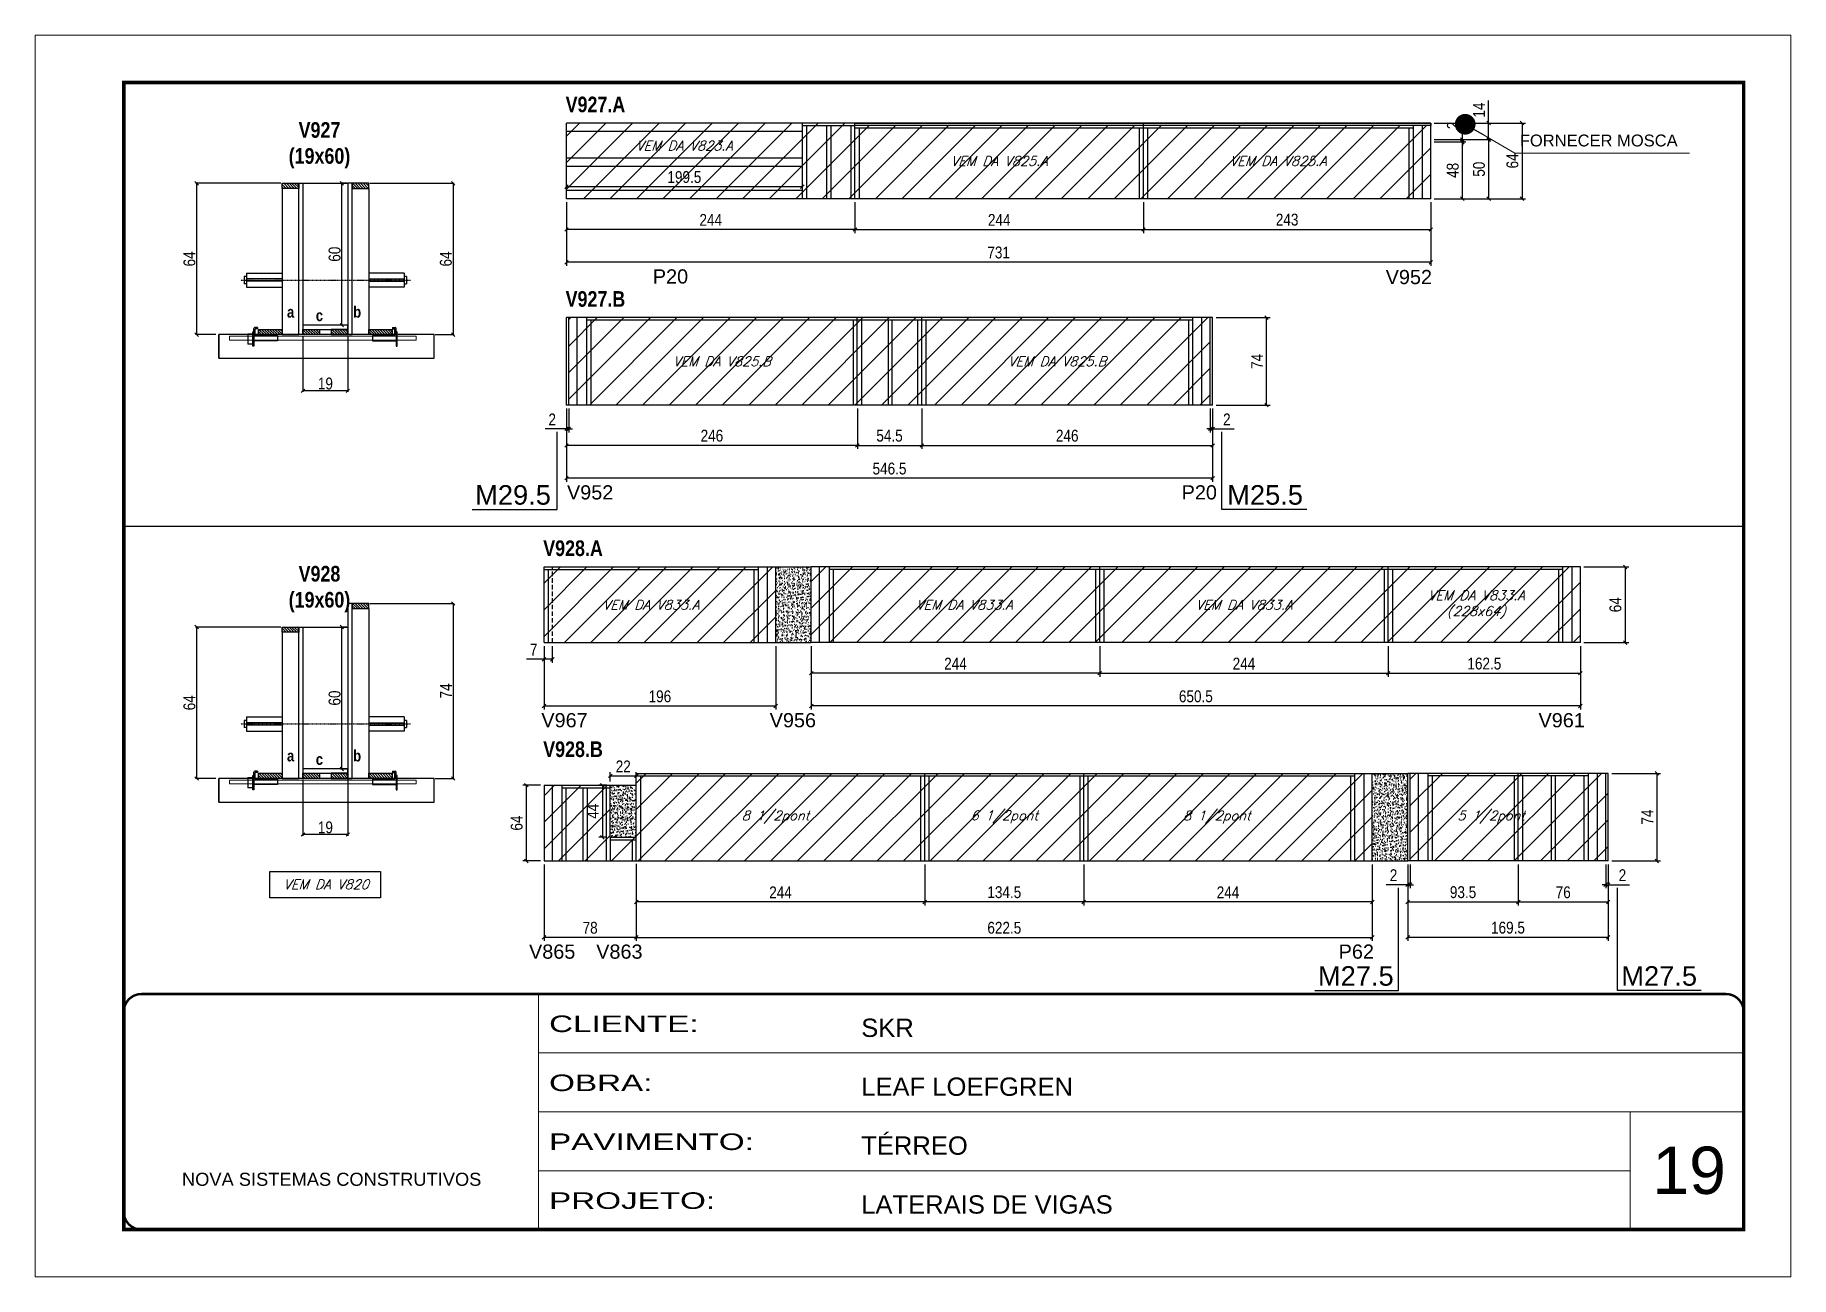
# Model space of a CAD drawing. Extents: x 3309 to 9563, y -2522 to 14608.
# Drawn here: x 6493 to 7978, y 8964 to 10014 of the extents above; entities that cross this region are included whole.
import ezdxf

# ---------------------------------------------------------------- set-up
doc = ezdxf.new("R2010")
doc.units = 0
for name, pattern in [('CONTINUO', [0]), ('DASHED', [0.75, 0.5, -0.25]), ('HIDDEN', [0.375, 0.25, -0.125])]:
    doc.linetypes.add(name, pattern=pattern)
for name, color, linetype in [('5', 5, 'Continuous'), ('barrote', 251, 'Continuous'), ('COTA', 241, 'Continuous'), ('detalhes', 4, 'Continuous'), ('NOMENCLATURA', 7, 'Continuous'), ('Painéis', 200, 'Continuous'), ('presilha', 1, 'Continuous'), ('SARR_2.2x10', 60, 'Continuous'), ('SARR_2.2x7', 40, 'Continuous'), ('SARR_3.5x7', 81, 'Continuous'), ('TENSOR', 3, 'Continuous'), ('texto', 7, 'Continuous')]:
    doc.layers.add(name, color=color, linetype=linetype)
for name, color, linetype, lineweight in [('CARIMBO', 255, 'Continuous', 9), ('CONCRETO', 251, 'Continuous', 25), ('Folhas', 255, 'Continuous', 9), ('Hachura', 251, 'Continuous', 9), ('SARRAFO DE PRESSAO', 251, 'DASHED', 9), ('SCO-___-LAJ', 2, 'Continuous', 0)]:
    doc.layers.add(name, color=color, linetype=linetype, lineweight=lineweight)
doc.styles.add('ARIAL', font='arial.ttf')
doc.styles.add('COTA TECNICA', font='techl___.ttf', dxfattribs={"height": 10})
doc.styles.add('COTA TECNICA 2X', font='techl___.ttf', dxfattribs={"height": 10})
doc.styles.add('Romans', font='romans.shx')
doc.styles.get("Standard").update_dxf_attribs({"font": 'arial.ttf'})
doc.styles.add('TECNICA', font='techb___.ttf', dxfattribs={"height": 10})
doc.styles.add('Tecnologia', font='')
doc.styles.get('Tecnologia').set_extended_font_data('Forgotten Futurist')
doc.dimstyles.new('3x', dxfattribs={"dimtxt": 10, "dimasz": 5, "dimexe": 7, "dimexo": 5, "dimgap": 4, "dimtad": 1, "dimdec": 4, "dimlfac": 0.333333, "dimdsep": 46, "dimtxsty": 'Standard', "dimblk": 'DOT', "dimcen": 0.09, "dimclrd": 1, "dimclre": 1, "dimclrt": 2, "dimadec": 0, "dimazin": 2, "dimtfac": 1, "dimtdec": 4, "dimtmove": 0, "dimatfit": 3, "dimldrblk": 'DOT', "dimfxl": 1, "dimtolj": 1, "dimtzin": 0, "dimlwd": 9, "dimlwe": 9, "dimarcsym": 0})
doc.dimstyles.new('PAINEL', dxfattribs={"dimtxt": 10, "dimasz": 3, "dimexe": 3, "dimexo": 3, "dimgap": 3, "dimtad": 1, "dimdec": 1, "dimzin": 12, "dimdsep": 46, "dimtxsty": 'COTA TECNICA', "dimblk1": 'OBLIQUE', "dimblk2": 'OBLIQUE', "dimsah": 1, "dimcen": 0.9, "dimclrd": 4, "dimclre": 4, "dimclrt": 240, "dimadec": 1, "dimazin": 3, "dimtfac": 1, "dimtdec": 1, "dimtmove": 0, "dimatfit": 3, "dimfxl": 1, "dimtolj": 1, "dimtzin": 12, "dimarcsym": 0})
doc.dimstyles.new('SECAO', dxfattribs={"dimscale": 0.333333, "dimtxt": 5, "dimasz": 9, "dimexe": 3, "dimexo": 3, "dimgap": 3, "dimtad": 1, "dimdec": 1, "dimlfac": 0.5, "dimzin": 12, "dimdsep": 46, "dimtxsty": 'COTA TECNICA 2X', "dimblk1": 'OBLIQUE', "dimblk2": 'OBLIQUE', "dimsah": 1, "dimcen": 0.9, "dimclrd": 4, "dimclre": 4, "dimclrt": 240, "dimadec": 1, "dimazin": 3, "dimtfac": 1, "dimtdec": 1, "dimtmove": 0, "dimatfit": 3, "dimfxl": 1, "dimtolj": 1, "dimtzin": 12, "dimarcsym": 0})
pattern_1 = [(135, (39954.9267, -113751.8887), (-1.122532015, -1.122532015), [])]
pattern_2 = [(135, (39954.9267, -114127.1395), (-1.122532015, -1.122532015), [])]

msp = doc.modelspace()

# ---------------------------------------------------------------- texts
at = {"layer": '5', "linetype": 'Continuous'}
for s, rotation, p in [('P20', 0.00004, (7015.35, 9803.52)), ('V952', 0.00004, (7635.17, 9803)), ('V952', 0.00004, (6942.73, 9620.93)), ('P20', 0.00004, (7462.6, 9620.93)), ('V967', 359.99996, (6921.04, 9428.27)), ('V956', 359.99996, (7114.17, 9428.27)), ('V961', 0.00004, (7764.44, 9428.27)), ('V865', 359.99996, (6910.62, 9232.6)), ('V863', 359.99996, (6967.45, 9232.6)), ('P62', 359.99996, (7595.4, 9232.6))]:
    msp.add_text(s, height=12, rotation=rotation, dxfattribs=at).set_placement(p)
at = {"layer": 'CARIMBO', "style": 'ARIAL'}
for s, height, p in [('FORNECER MOSCA', 10, (7748.61, 9919.47, 0)), ('19', 40, (7860.73, 9033.7))]:
    msp.add_text(s, height=height, dxfattribs=at).set_placement(p)
at = {"layer": 'detalhes', "style": 'TECNICA'}
for s, p in [('a', (6705.91, 9774.67)), ('c', (6730.28, 9771.75)), ('b', (6761.89, 9774.66)), ('a', (6705.91, 9399.42)), ('c', (6730.28, 9396.5)), ('b', (6761.89, 9399.41))]:
    msp.add_text(s, height=9.6, dxfattribs=at).set_placement(p)
at = {"layer": 'NOMENCLATURA', "style": 'TECNICA'}
for s, p in [('V927.A', (6941.56, 9948.34)), ('V927.B', (6941.56, 9783.87)), ('V928.A', (6922.62, 9573.09)), ('V928.B', (6922.62, 9403.14))]:
    msp.add_text(s, height=13.2, dxfattribs=at).set_placement(p)
at = {"layer": 'NOMENCLATURA', "linetype": 'Continuous'}
for s, p in [('M29.5', (6865.05, 9616.52, 0)), ('M25.5', (7501.15, 9616.52, 0)), ('M27.5', (7577.87, 9209.78)), ('M27.5', (7834.46, 9209.78))]:
    msp.add_text(s, height=16.5, dxfattribs=at).set_placement(p)
at = {"layer": 'NOMENCLATURA', "char_height": 13.2, "attachment_point": 2, "style": 'TECNICA'}
for s, insert in [('V927\\P(19x60)', (6733.39, 9939.98)), ('V928\\P(19x60)', (6733.39, 9564.73))]:
    msp.add_mtext_dynamic_manual_height_columns(s, width=300.2766, gutter_width=1, heights=[0], dxfattribs=dict(at, insert=insert))
at = {"layer": 'texto', "color": 2, "char_height": 8, "attachment_point": 5, "style": 'Romans'}
for s, insert in [('{\\Q19;\\C256;VEM DA V823.A}', (7042.03, 9920.07)), ('{\\Q19;\\C256;VEM DA V825.A}', (7308.28, 9907.15)), ('{\\Q19;\\C256;VEM DA V825.A}', (7544.28, 9907.15)), ('{\\Q19;\\C256;VEM DA V825.B}', (7073.78, 9737.68)), ('{\\Q19;\\C256;VEM DA V825.B}', (7357.28, 9737.68)), ('{\\Q19;\\C256;VEM DA V833.A}', (7013.84, 9531.9)), ('{\\Q19;\\C256;VEM DA V833.A}', (7278.84, 9531.9)), ('{\\Q19;\\C256;VEM DA V833.A}', (7515.34, 9531.9)), ('{\\Q19;\\C256;VEM DA V833.A\\P(228x64)}', (7711.84, 9531.9)), ('{\\Q19;\\C256;8 1/2pont}', (7119.07, 9352.33)), ('{\\Q19;\\C256;6 1/2pont}', (7312.59, 9352.48)), ('{\\Q19;\\C256;8 1/2pont}', (7492.34, 9352.33)), ('{\\Q19;\\C256;5 1/2pont}', (7724.34, 9352.33)), ('{\\Q19;\\C256;VEM DA V820}', (6739.07, 9295.53))]:
    msp.add_mtext(s, dxfattribs=dict(at, insert=insert))

# ---------------------------------------------------------------- blocks, each defined once
blk = doc.blocks.new('9999999999')
at = {"color": 30, "linetype": 'CONTINUO'}
for p, q in [((98564.6, 34230.2), (98564.6, 34429.4)), ((98564.6, 34379.6), (99584, 34379.6)), ((98564.6, 34329.8), (99488, 34329.8)), ((99584, 34329.8), (99488, 34329.8)), ((99488, 34329.8), (99488, 34230.2)), ((98564.6, 34280), (99488, 34280))]:
    blk.add_line(p, q, dxfattribs=at)
at = {"color": 30, "linetype": 'CONTINUO', "const_width": 2}
blk.add_lwpolyline([(99584, 34230.2), (99584, 34414.4, 0.414214), (99569, 34429.4), (98229, 34429.4, 0.414214), (98214, 34414.4), (98214, 34245.2, 0.414214), (98229, 34230.2), (99584, 34230.2)], format="xyb", dxfattribs=at)
at = {"layer": 'Folhas'}
blk.add_lwpolyline([(98139, 34190.2), (99624, 34190.2), (99624, 35240.2), (98139, 35240.2)], close=True, dxfattribs=at)
at = {"layer": 'Folhas', "color": 30, "const_width": 3}
blk.add_lwpolyline([(98214, 34230.2), (99584, 34230.2), (99584, 35200.2), (98214, 35200.2)], close=True, dxfattribs=at)
at = {"color": 7, "linetype": 'Continuous', "ltscale": 5, "style": 'ARIAL'}
for s, height, p in [('SKR', 15.48, (98837.7, 34393.1)), ('LEAF LOEFGREN', 15.483, (98837.7, 34343.3)), ('TÉRREO', 15.48, (98837.7, 34293.5)), ('NOVA SISTEMAS CONSTRUTIVOS', 11.059, (98263.2, 34267.2)), ('LATERAIS DE VIGAS', 15.483, (98837.7, 34243.7))]:
    blk.add_text(s, height=height, dxfattribs=at).set_placement(p)
at = {"layer": 'Folhas', "color": 7, "style": 'Tecnologia', "width": 1.5}
for s, p in [('CLIENTE:', (98573.7, 34397.2)), ('OBRA:', (98573.7, 34347.3)), ('PAVIMENTO:', (98573.7, 34297.5)), ('PROJETO:', (98573.7, 34247.7))]:
    blk.add_text(s, height=14, dxfattribs=at).set_placement(p)
blk = doc.blocks.new('_Oblique')
at = {"color": 0, "linetype": 'ByBlock', "lineweight": -2}
blk.add_line((-0.5, -0.5), (0.5, 0.5), dxfattribs=at)
blk = doc.blocks.new('*D1820')
at = {"layer": 'COTA', "color": 4, "lineweight": -2, "transparency": 16777216}
for p, q in [((6719.4, 9759.3), (6719.4, 9711.8)), ((6757.4, 9759.3), (6757.4, 9711.8)), ((6757.4, 9712.8), (6719.4, 9712.8))]:
    blk.add_line(p, q, dxfattribs=at)
at = {"layer": 'Defpoints', "color": 0, "transparency": 16777216}
for p in [(6719.4, 9760.3), (6757.4, 9760.3), (6719.4, 9712.8)]:
    blk.add_point(p, dxfattribs=at)
at = {"layer": 'COTA', "color": 4, "lineweight": -2, "transparency": 16777216, "xscale": 3, "yscale": 3, "zscale": 3, "rotation": 180}
blk.add_blockref('_Oblique', (6719.4, 9712.8), dxfattribs=at)
at = {"layer": 'COTA', "color": 4, "lineweight": -2, "transparency": 16777216, "xscale": 3, "yscale": 3, "zscale": 3}
blk.add_blockref('_Oblique', (6757.4, 9712.8), dxfattribs=at)
at = {"layer": 'COTA', "color": 240, "transparency": 16777216, "insert": (6738.4, 9718.9), "char_height": 10, "attachment_point": 5, "style": 'COTA TECNICA 2X'}
blk.add_mtext('\\A1;19', dxfattribs=at)
blk = doc.blocks.new('PRESILHA METÁLICA 1')
at = {"layer": 'presilha'}
for p, q in [((0, 13), (6, 13)), ((0, 13), (0, 0)), ((6, 0), (0, 0)), ((6, 15.5), (7.5, 15.5)), ((6, -2.5), (6, 15.5)), ((6, 13), (6, 0)), ((7.5, 10.6), (7.5, 19.9)), ((7.5, 15.5), (7.5, -2.5)), ((37.5, 4.1), (7.5, 4.1)), ((12, 21), (8.6, 21)), ((9, 11.6), (9, 18.9)), ((12, 19.5), (9.6, 19.5)), ((37.5, 11), (9.6, 11)), ((12, 21), (12, 19.5)), ((37.5, 11), (37.5, 4.1)), ((7.5, -2.5), (6, -2.5))]:
    blk.add_line(p, q, dxfattribs=at)
for centre, radius, start, end in [((8.6, 19.9), 1.14, 90, 180), ((9.6, 18.9), 0.57, 90, 180), ((9.6, 11.6), 0.57, 180, 270)]:
    blk.add_arc(centre, radius, start, end, dxfattribs=at)
blk = doc.blocks.new('PRESILHA METÁLICA 2')
at = {"layer": 'presilha'}
for p, q in [((-5.2, 23.5), (-5.2, 22)), ((-5.2, 23.5), (-1.9, 23.5)), ((-0.8, 14.6), (-0.8, 22.4)), ((-30.8, 13.5), (-30.8, 6.6)), ((-30.8, 13.5), (-2.8, 13.5)), ((-30.8, 6.6), (-0.8, 6.6)), ((-5.2, 22), (-2.8, 22)), ((-2.2, 14.1), (-2.2, 21.4)), ((0.8, 18), (-0.8, 18)), ((-0.8, 18), (-0.8, 0)), ((-0.8, 0), (0.8, 0)), ((0.8, 0), (0.8, 18))]:
    blk.add_line(p, q, dxfattribs=at)
for centre, radius, start, end in [((-1.9, 22.4), 1.14, 0, 90), ((-2.8, 21.4), 0.57, 0, 90), ((-2.8, 14.1), 0.57, 270, 0)]:
    blk.add_arc(centre, radius, start, end, dxfattribs=at)
blk = doc.blocks.new('*D1821')
at = {"layer": 'COTA', "color": 4, "lineweight": -2, "transparency": 16777216}
for p, q in [((6776, 9888.3), (6847.4, 9888.3)), ((6846.4, 9888.3), (6846.4, 9760.3)), ((6831.2, 9760.3), (6847.4, 9760.3))]:
    blk.add_line(p, q, dxfattribs=at)
at = {"layer": 'Defpoints', "color": 0, "transparency": 16777216}
for p in [(6775, 9888.3), (6830.2, 9760.3), (6846.4, 9760.3)]:
    blk.add_point(p, dxfattribs=at)
at = {"layer": 'COTA', "color": 4, "lineweight": -2, "transparency": 16777216, "xscale": 3, "yscale": 3, "zscale": 3}
for p, rotation in [((6846.4, 9888.3), 90), ((6846.4, 9760.3), 270)]:
    blk.add_blockref('_Oblique', p, dxfattribs=dict(at, rotation=rotation))
at = {"layer": 'COTA', "color": 240, "transparency": 16777216, "insert": (6840.3, 9824.3), "char_height": 10, "attachment_point": 5, "rotation": 90, "style": 'COTA TECNICA 2X'}
blk.add_mtext('\\A1;64', dxfattribs=at)
blk = doc.blocks.new('*D1822')
at = {"layer": 'COTA', "color": 4, "lineweight": -2, "transparency": 16777216}
for p, q in [((6700.8, 9888.3), (6628.5, 9888.3)), ((6629.5, 9888.3), (6629.5, 9760.3)), ((6645.6, 9760.3), (6628.5, 9760.3))]:
    blk.add_line(p, q, dxfattribs=at)
at = {"layer": 'Defpoints', "color": 0, "transparency": 16777216}
for p in [(6701.8, 9888.3), (6629.5, 9760.3), (6646.6, 9760.3)]:
    blk.add_point(p, dxfattribs=at)
at = {"layer": 'COTA', "color": 4, "lineweight": -2, "transparency": 16777216, "xscale": 3, "yscale": 3, "zscale": 3}
for p, rotation in [((6629.5, 9888.3), 90), ((6629.5, 9760.3), 270)]:
    blk.add_blockref('_Oblique', p, dxfattribs=dict(at, rotation=rotation))
at = {"layer": 'COTA', "color": 240, "transparency": 16777216, "insert": (6623.4, 9824.3), "char_height": 10, "attachment_point": 5, "rotation": 90, "style": 'COTA TECNICA 2X'}
blk.add_mtext('\\A1;64', dxfattribs=at)
blk = doc.blocks.new('*D1823')
at = {"layer": 'COTA', "color": 4, "lineweight": -2, "transparency": 16777216}
for p, q in [((6756.4, 9888.3), (6751.3, 9888.3)), ((6752.3, 9768.3), (6752.3, 9888.3)), ((6756.4, 9768.3), (6751.3, 9768.3))]:
    blk.add_line(p, q, dxfattribs=at)
at = {"layer": 'Defpoints', "color": 0, "transparency": 16777216}
for p in [(6752.3, 9888.3), (6757.4, 9888.3), (6757.4, 9768.3)]:
    blk.add_point(p, dxfattribs=at)
at = {"layer": 'COTA', "color": 4, "lineweight": -2, "transparency": 16777216, "xscale": 3, "yscale": 3, "zscale": 3}
for p, rotation in [((6752.3, 9888.3), 90), ((6752.3, 9768.3), 270)]:
    blk.add_blockref('_Oblique', p, dxfattribs=dict(at, rotation=rotation))
at = {"layer": 'COTA', "color": 240, "transparency": 16777216, "insert": (6746.2, 9828.3), "char_height": 10, "attachment_point": 5, "rotation": 90, "style": 'COTA TECNICA 2X'}
blk.add_mtext('\\A1;60', dxfattribs=at)
blk = doc.blocks.new('*D1824')
at = {"layer": 'COTA', "color": 4, "linetype": 'ByBlock', "lineweight": -2, "transparency": 16777216}
for p, q in [((6942.3, 9872.2), (6942.3, 9846.2)), ((7186.3, 9872.2), (7186.3, 9846.2)), ((7186.3, 9849.2), (6942.3, 9849.2))]:
    blk.add_line(p, q, dxfattribs=at)
at = {"layer": 'Defpoints', "color": 0, "linetype": 'ByBlock', "transparency": 16777216}
for p in [(6942.3, 9875.2), (7186.3, 9875.2), (6942.3, 9849.2)]:
    blk.add_point(p, dxfattribs=at)
at = {"layer": 'COTA', "color": 4, "linetype": 'ByBlock', "lineweight": -2, "transparency": 16777216, "xscale": 3, "yscale": 3, "zscale": 3, "rotation": 180}
blk.add_blockref('_Oblique', (6942.3, 9849.2), dxfattribs=at)
at = {"layer": 'COTA', "color": 4, "linetype": 'ByBlock', "lineweight": -2, "transparency": 16777216, "xscale": 3, "yscale": 3, "zscale": 3}
blk.add_blockref('_Oblique', (7186.3, 9849.2), dxfattribs=at)
at = {"layer": 'COTA', "color": 240, "linetype": 'ByBlock', "transparency": 16777216, "insert": (7064.3, 9857.3), "char_height": 10, "attachment_point": 5, "style": 'COTA TECNICA'}
blk.add_mtext('\\A1;244', dxfattribs=at)
blk = doc.blocks.new('*D1826')
at = {"layer": 'COTA', "color": 4, "linetype": 'ByBlock', "lineweight": -2, "transparency": 16777216}
for p, q in [((6942.3, 9872.2), (6942.3, 9818.5)), ((7673.3, 9872.2), (7673.3, 9818.5)), ((7673.3, 9821.5), (6942.3, 9821.5))]:
    blk.add_line(p, q, dxfattribs=at)
at = {"layer": 'Defpoints', "color": 0, "linetype": 'ByBlock', "transparency": 16777216}
for p in [(6942.3, 9875.2), (7673.3, 9875.2), (6942.3, 9821.5)]:
    blk.add_point(p, dxfattribs=at)
at = {"layer": 'COTA', "color": 4, "linetype": 'ByBlock', "lineweight": -2, "transparency": 16777216, "xscale": 3, "yscale": 3, "zscale": 3, "rotation": 180}
blk.add_blockref('_Oblique', (6942.3, 9821.5), dxfattribs=at)
at = {"layer": 'COTA', "color": 4, "linetype": 'ByBlock', "lineweight": -2, "transparency": 16777216, "xscale": 3, "yscale": 3, "zscale": 3}
blk.add_blockref('_Oblique', (7673.3, 9821.5), dxfattribs=at)
at = {"layer": 'COTA', "color": 240, "linetype": 'ByBlock', "transparency": 16777216, "insert": (7307.8, 9829.7), "char_height": 10, "attachment_point": 5, "style": 'COTA TECNICA'}
blk.add_mtext('\\A1;731', dxfattribs=at)
blk = doc.blocks.new('*D1825')
at = {"layer": 'COTA', "color": 4, "lineweight": -2, "transparency": 16777216}
for p, q in [((7186.3, 9872.2), (7186.3, 9846.2)), ((7430.3, 9872.2), (7430.3, 9846.2)), ((7186.3, 9849.2), (7430.3, 9849.2))]:
    blk.add_line(p, q, dxfattribs=at)
at = {"layer": 'Defpoints', "color": 0, "transparency": 16777216}
for p in [(7186.3, 9875.2, 0), (7430.3, 9875.2, 0), (7430.3, 9849.2)]:
    blk.add_point(p, dxfattribs=at)
at = {"layer": 'COTA', "color": 4, "lineweight": -2, "transparency": 16777216, "xscale": 3, "yscale": 3, "zscale": 3, "rotation": 180}
blk.add_blockref('_Oblique', (7186.3, 9849.2), dxfattribs=at)
at = {"layer": 'COTA', "color": 4, "lineweight": -2, "transparency": 16777216, "xscale": 3, "yscale": 3, "zscale": 3}
blk.add_blockref('_Oblique', (7430.3, 9849.2), dxfattribs=at)
at = {"layer": 'COTA', "color": 240, "transparency": 16777216, "insert": (7308.3, 9857.3), "char_height": 10, "attachment_point": 5, "style": 'COTA TECNICA'}
blk.add_mtext('\\A1;244', dxfattribs=at)
blk = doc.blocks.new('*D1827')
at = {"layer": 'COTA', "color": 4, "lineweight": -2, "transparency": 16777216}
for p, q in [((7430.3, 9872.2), (7430.3, 9846.2)), ((7673.3, 9872.2), (7673.3, 9846.2)), ((7430.3, 9849.2), (7673.3, 9849.2))]:
    blk.add_line(p, q, dxfattribs=at)
at = {"layer": 'Defpoints', "color": 0, "transparency": 16777216}
for p in [(7430.3, 9875.2, 0), (7673.3, 9875.2, 0), (7673.3, 9849.2)]:
    blk.add_point(p, dxfattribs=at)
at = {"layer": 'COTA', "color": 4, "lineweight": -2, "transparency": 16777216, "xscale": 3, "yscale": 3, "zscale": 3, "rotation": 180}
blk.add_blockref('_Oblique', (7430.3, 9849.2), dxfattribs=at)
at = {"layer": 'COTA', "color": 4, "lineweight": -2, "transparency": 16777216, "xscale": 3, "yscale": 3, "zscale": 3}
blk.add_blockref('_Oblique', (7673.3, 9849.2), dxfattribs=at)
at = {"layer": 'COTA', "color": 240, "transparency": 16777216, "insert": (7551.8, 9857.5), "char_height": 10, "attachment_point": 5, "style": 'COTA TECNICA'}
blk.add_mtext('\\A1;243', dxfattribs=at)
blk = doc.blocks.new('*D1829')
at = {"layer": 'COTA', "color": 4, "linetype": 'ByBlock', "lineweight": -2, "transparency": 16777216}
for p, q in [((6942.3, 9697.7), (6942.3, 9663.6)), ((7188.3, 9697.7), (7188.3, 9663.6)), ((7188.3, 9666.6), (6942.3, 9666.6))]:
    blk.add_line(p, q, dxfattribs=at)
at = {"layer": 'Defpoints', "color": 0, "linetype": 'ByBlock', "transparency": 16777216}
for p in [(6942.3, 9700.7), (7188.3, 9700.7), (6942.3, 9666.6)]:
    blk.add_point(p, dxfattribs=at)
at = {"layer": 'COTA', "color": 4, "linetype": 'ByBlock', "lineweight": -2, "transparency": 16777216, "xscale": 3, "yscale": 3, "zscale": 3, "rotation": 180}
blk.add_blockref('_Oblique', (6942.3, 9666.6), dxfattribs=at)
at = {"layer": 'COTA', "color": 4, "linetype": 'ByBlock', "lineweight": -2, "transparency": 16777216, "xscale": 3, "yscale": 3, "zscale": 3}
blk.add_blockref('_Oblique', (7188.3, 9666.6), dxfattribs=at)
at = {"layer": 'COTA', "color": 240, "linetype": 'ByBlock', "transparency": 16777216, "insert": (7065.3, 9674.8), "char_height": 10, "attachment_point": 5, "style": 'COTA TECNICA'}
blk.add_mtext('\\A1;246', dxfattribs=at)
blk = doc.blocks.new('*D1831')
at = {"layer": 'COTA', "color": 4, "linetype": 'ByBlock', "lineweight": -2, "transparency": 16777216}
for p, q in [((6942.3, 9697.7), (6942.3, 9635.9)), ((7488.8, 9697.7), (7488.8, 9635.9)), ((7488.8, 9638.9), (6942.3, 9638.9))]:
    blk.add_line(p, q, dxfattribs=at)
at = {"layer": 'Defpoints', "color": 0, "linetype": 'ByBlock', "transparency": 16777216}
for p in [(6942.3, 9700.7), (7488.8, 9700.7), (6942.3, 9638.9)]:
    blk.add_point(p, dxfattribs=at)
at = {"layer": 'COTA', "color": 4, "linetype": 'ByBlock', "lineweight": -2, "transparency": 16777216, "xscale": 3, "yscale": 3, "zscale": 3, "rotation": 180}
blk.add_blockref('_Oblique', (6942.3, 9638.9), dxfattribs=at)
at = {"layer": 'COTA', "color": 4, "linetype": 'ByBlock', "lineweight": -2, "transparency": 16777216, "xscale": 3, "yscale": 3, "zscale": 3}
blk.add_blockref('_Oblique', (7488.8, 9638.9), dxfattribs=at)
at = {"layer": 'COTA', "color": 240, "linetype": 'ByBlock', "transparency": 16777216, "insert": (7215.5, 9647), "char_height": 10, "attachment_point": 5, "style": 'COTA TECNICA'}
blk.add_mtext('\\A1;546.5', dxfattribs=at)
blk = doc.blocks.new('*D1832')
at = {"layer": 'COTA', "color": 4, "lineweight": -2, "transparency": 16777216}
for p, q in [((7491.8, 9774.7), (7537.4, 9774.7)), ((7534.4, 9700.7), (7534.4, 9774.7)), ((7491.8, 9700.7), (7537.4, 9700.7))]:
    blk.add_line(p, q, dxfattribs=at)
at = {"layer": 'Defpoints', "color": 0, "transparency": 16777216}
for p in [(7488.8, 9774.7), (7534.4, 9774.7), (7488.8, 9700.7)]:
    blk.add_point(p, dxfattribs=at)
at = {"layer": 'COTA', "color": 4, "lineweight": -2, "transparency": 16777216, "xscale": 3, "yscale": 3, "zscale": 3}
for p, rotation in [((7534.4, 9774.7), 90), ((7534.4, 9700.7), 270)]:
    blk.add_blockref('_Oblique', p, dxfattribs=dict(at, rotation=rotation))
at = {"layer": 'COTA', "color": 240, "transparency": 16777216, "insert": (7526.4, 9737.7), "char_height": 10, "attachment_point": 5, "rotation": 90, "style": 'COTA TECNICA'}
blk.add_mtext('\\A1;74', dxfattribs=at)
blk = doc.blocks.new('*D1830')
at = {"layer": 'COTA', "color": 4, "lineweight": -2, "transparency": 16777216}
for p, q in [((7188.3, 9697.7), (7188.3, 9663.6)), ((7242.8, 9697.7), (7242.8, 9663.6)), ((7188.3, 9666.6), (7242.8, 9666.6))]:
    blk.add_line(p, q, dxfattribs=at)
at = {"layer": 'Defpoints', "color": 0, "transparency": 16777216}
for p in [(7188.3, 9700.7, 0), (7242.8, 9700.7, 0), (7242.8, 9666.6)]:
    blk.add_point(p, dxfattribs=at)
at = {"layer": 'COTA', "color": 4, "lineweight": -2, "transparency": 16777216, "xscale": 3, "yscale": 3, "zscale": 3, "rotation": 180}
blk.add_blockref('_Oblique', (7188.3, 9666.6), dxfattribs=at)
at = {"layer": 'COTA', "color": 4, "lineweight": -2, "transparency": 16777216, "xscale": 3, "yscale": 3, "zscale": 3}
blk.add_blockref('_Oblique', (7242.8, 9666.6), dxfattribs=at)
at = {"layer": 'COTA', "color": 240, "transparency": 16777216, "insert": (7215.5, 9674.8), "char_height": 10, "attachment_point": 5, "style": 'COTA TECNICA'}
blk.add_mtext('\\A1;54.5', dxfattribs=at)
blk = doc.blocks.new('*D1833')
at = {"layer": 'COTA', "color": 4, "lineweight": -2, "transparency": 16777216}
for p, q in [((7242.8, 9697.7), (7242.8, 9663.6)), ((7488.8, 9697.7), (7488.8, 9663.6)), ((7242.8, 9666.6), (7488.8, 9666.6))]:
    blk.add_line(p, q, dxfattribs=at)
at = {"layer": 'Defpoints', "color": 0, "transparency": 16777216}
for p in [(7242.8, 9700.7, 0), (7488.8, 9700.7, 0), (7488.8, 9666.6)]:
    blk.add_point(p, dxfattribs=at)
at = {"layer": 'COTA', "color": 4, "lineweight": -2, "transparency": 16777216, "xscale": 3, "yscale": 3, "zscale": 3, "rotation": 180}
blk.add_blockref('_Oblique', (7242.8, 9666.6), dxfattribs=at)
at = {"layer": 'COTA', "color": 4, "lineweight": -2, "transparency": 16777216, "xscale": 3, "yscale": 3, "zscale": 3}
blk.add_blockref('_Oblique', (7488.8, 9666.6), dxfattribs=at)
at = {"layer": 'COTA', "color": 240, "transparency": 16777216, "insert": (7365.8, 9674.8), "char_height": 10, "attachment_point": 5, "style": 'COTA TECNICA'}
blk.add_mtext('\\A1;246', dxfattribs=at)
blk = doc.blocks.new('*D1834')
at = {"layer": 'COTA', "color": 4, "lineweight": -2, "transparency": 16777216}
for p, q in [((6942.3, 9697.7), (6942.3, 9677.6)), ((6944.3, 9697.7), (6944.3, 9677.6)), ((6942.3, 9680.6), (6924.2, 9680.6)), ((6944.3, 9680.6), (6942.3, 9680.6)), ((6944.3, 9680.6), (6947.3, 9680.6))]:
    blk.add_line(p, q, dxfattribs=at)
at = {"layer": 'Defpoints', "color": 0, "transparency": 16777216}
for p in [(6942.3, 9700.7, 0), (6944.3, 9700.7, 0), (6942.3, 9680.6)]:
    blk.add_point(p, dxfattribs=at)
at = {"layer": 'COTA', "color": 4, "lineweight": -2, "transparency": 16777216, "xscale": 3, "yscale": 3, "zscale": 3}
blk.add_blockref('_Oblique', (6942.3, 9680.6), dxfattribs=at)
at = {"layer": 'COTA', "color": 4, "lineweight": -2, "transparency": 16777216, "xscale": 3, "yscale": 3, "zscale": 3, "rotation": 180}
blk.add_blockref('_Oblique', (6944.3, 9680.6), dxfattribs=at)
at = {"layer": 'COTA', "color": 240, "transparency": 16777216, "insert": (6930.2, 9688.6), "char_height": 10, "attachment_point": 5, "style": 'COTA TECNICA'}
blk.add_mtext('\\A1;2', dxfattribs=at)
blk = doc.blocks.new('*D1835')
at = {"layer": 'COTA', "color": 4, "lineweight": -2, "transparency": 16777216}
for p, q in [((7486.8, 9697.7), (7486.8, 9677.6)), ((7488.8, 9697.7), (7488.8, 9677.6)), ((7486.8, 9680.6), (7483.8, 9680.6)), ((7486.8, 9680.6), (7488.8, 9680.6)), ((7488.8, 9680.6), (7506.9, 9680.6))]:
    blk.add_line(p, q, dxfattribs=at)
at = {"layer": 'Defpoints', "color": 0, "transparency": 16777216}
for p in [(7486.8, 9700.7, 0), (7488.8, 9700.7, 0), (7488.8, 9680.6)]:
    blk.add_point(p, dxfattribs=at)
at = {"layer": 'COTA', "color": 4, "lineweight": -2, "transparency": 16777216, "xscale": 3, "yscale": 3, "zscale": 3}
blk.add_blockref('_Oblique', (7486.8, 9680.6), dxfattribs=at)
at = {"layer": 'COTA', "color": 4, "lineweight": -2, "transparency": 16777216, "xscale": 3, "yscale": 3, "zscale": 3, "rotation": 180}
blk.add_blockref('_Oblique', (7488.8, 9680.6), dxfattribs=at)
at = {"layer": 'COTA', "color": 240, "transparency": 16777216, "insert": (7500.8, 9688.6), "char_height": 10, "attachment_point": 5, "style": 'COTA TECNICA'}
blk.add_mtext('\\A1;2', dxfattribs=at)
blk = doc.blocks.new('*D1836')
at = {"layer": 'COTA', "color": 4, "lineweight": -2, "transparency": 16777216}
for p, q in [((6942.3, 9885.2), (6942.3, 9888.4)), ((7141.8, 9885.4), (6942.3, 9885.4)), ((7141.8, 9885.2), (7141.8, 9888.4))]:
    blk.add_line(p, q, dxfattribs=at)
at = {"layer": 'Defpoints', "color": 0, "transparency": 16777216}
for p in [(6942.3, 9885.4), (6942.3, 9882.2), (7141.8, 9882.2)]:
    blk.add_point(p, dxfattribs=at)
at = {"layer": 'COTA', "color": 4, "lineweight": -2, "transparency": 16777216, "xscale": 3, "yscale": 3, "zscale": 3, "rotation": 180}
blk.add_blockref('_Oblique', (6942.3, 9885.4), dxfattribs=at)
at = {"layer": 'COTA', "color": 4, "lineweight": -2, "transparency": 16777216, "xscale": 3, "yscale": 3, "zscale": 3}
blk.add_blockref('_Oblique', (7141.8, 9885.4), dxfattribs=at)
at = {"layer": 'COTA', "color": 240, "transparency": 16777216, "insert": (7042, 9893.5), "char_height": 10, "attachment_point": 5, "style": 'COTA TECNICA'}
blk.add_mtext('\\A1;199.5', dxfattribs=at)
blk = doc.blocks.new('*D1837')
at = {"layer": 'COTA', "color": 4, "lineweight": -2, "transparency": 16777216}
for p, q in [((6719.4, 9384), (6719.4, 9336.6)), ((6757.4, 9384), (6757.4, 9336.6)), ((6757.4, 9337.6), (6719.4, 9337.6))]:
    blk.add_line(p, q, dxfattribs=at)
at = {"layer": 'Defpoints', "color": 0, "transparency": 16777216}
for p in [(6719.4, 9385), (6757.4, 9385), (6719.4, 9337.6)]:
    blk.add_point(p, dxfattribs=at)
at = {"layer": 'COTA', "color": 4, "lineweight": -2, "transparency": 16777216, "xscale": 3, "yscale": 3, "zscale": 3, "rotation": 180}
blk.add_blockref('_Oblique', (6719.4, 9337.6), dxfattribs=at)
at = {"layer": 'COTA', "color": 4, "lineweight": -2, "transparency": 16777216, "xscale": 3, "yscale": 3, "zscale": 3}
blk.add_blockref('_Oblique', (6757.4, 9337.6), dxfattribs=at)
at = {"layer": 'COTA', "color": 240, "transparency": 16777216, "insert": (6738.4, 9343.6), "char_height": 10, "attachment_point": 5, "style": 'COTA TECNICA 2X'}
blk.add_mtext('\\A1;19', dxfattribs=at)
blk = doc.blocks.new('*D1838')
at = {"layer": 'COTA', "color": 4, "lineweight": -2, "transparency": 16777216}
for p, q in [((6776, 9533), (6847.4, 9533)), ((6846.4, 9533), (6846.4, 9385)), ((6831.2, 9385), (6847.4, 9385))]:
    blk.add_line(p, q, dxfattribs=at)
at = {"layer": 'Defpoints', "color": 0, "transparency": 16777216}
for p in [(6775, 9533), (6830.2, 9385), (6846.4, 9385)]:
    blk.add_point(p, dxfattribs=at)
at = {"layer": 'COTA', "color": 4, "lineweight": -2, "transparency": 16777216, "xscale": 3, "yscale": 3, "zscale": 3}
for p, rotation in [((6846.4, 9533), 90), ((6846.4, 9385), 270)]:
    blk.add_blockref('_Oblique', p, dxfattribs=dict(at, rotation=rotation))
at = {"layer": 'COTA', "color": 240, "transparency": 16777216, "insert": (6840.4, 9459), "char_height": 10, "attachment_point": 5, "rotation": 90, "style": 'COTA TECNICA 2X'}
blk.add_mtext('\\A1;74', dxfattribs=at)
blk = doc.blocks.new('*D1839')
at = {"layer": 'COTA', "color": 4, "lineweight": -2, "transparency": 16777216}
for p, q in [((6700.8, 9513), (6628.5, 9513)), ((6629.5, 9513), (6629.5, 9385)), ((6645.6, 9385), (6628.5, 9385))]:
    blk.add_line(p, q, dxfattribs=at)
at = {"layer": 'Defpoints', "color": 0, "transparency": 16777216}
for p in [(6701.8, 9513), (6629.5, 9385), (6646.6, 9385)]:
    blk.add_point(p, dxfattribs=at)
at = {"layer": 'COTA', "color": 4, "lineweight": -2, "transparency": 16777216, "xscale": 3, "yscale": 3, "zscale": 3}
for p, rotation in [((6629.5, 9513), 90), ((6629.5, 9385), 270)]:
    blk.add_blockref('_Oblique', p, dxfattribs=dict(at, rotation=rotation))
at = {"layer": 'COTA', "color": 240, "transparency": 16777216, "insert": (6623.4, 9449), "char_height": 10, "attachment_point": 5, "rotation": 90, "style": 'COTA TECNICA 2X'}
blk.add_mtext('\\A1;64', dxfattribs=at)
blk = doc.blocks.new('*D1840')
at = {"layer": 'COTA', "color": 4, "lineweight": -2, "transparency": 16777216}
for p, q in [((6756.4, 9513), (6751.3, 9513)), ((6752.3, 9393), (6752.3, 9513)), ((6756.4, 9393), (6751.3, 9393))]:
    blk.add_line(p, q, dxfattribs=at)
at = {"layer": 'Defpoints', "color": 0, "transparency": 16777216}
for p in [(6752.3, 9513), (6757.4, 9513), (6757.4, 9393)]:
    blk.add_point(p, dxfattribs=at)
at = {"layer": 'COTA', "color": 4, "lineweight": -2, "transparency": 16777216, "xscale": 3, "yscale": 3, "zscale": 3}
for p, rotation in [((6752.3, 9513), 90), ((6752.3, 9393), 270)]:
    blk.add_blockref('_Oblique', p, dxfattribs=dict(at, rotation=rotation))
at = {"layer": 'COTA', "color": 240, "transparency": 16777216, "insert": (6746.2, 9453), "char_height": 10, "attachment_point": 5, "rotation": 90, "style": 'COTA TECNICA 2X'}
blk.add_mtext('\\A1;60', dxfattribs=at)
blk = doc.blocks.new('*D1841')
at = {"layer": 'COTA', "color": 4, "linetype": 'ByBlock', "lineweight": -2, "transparency": 16777216}
for p, q in [((6923.3, 9496.9), (6923.3, 9443.3)), ((7119.3, 9496.9), (7119.3, 9443.3)), ((6923.3, 9446.3), (7119.3, 9446.3))]:
    blk.add_line(p, q, dxfattribs=at)
at = {"layer": 'Defpoints', "color": 0, "linetype": 'ByBlock', "transparency": 16777216}
for p in [(6923.3, 9499.9), (7119.3, 9499.9), (7119.3, 9446.3)]:
    blk.add_point(p, dxfattribs=at)
at = {"layer": 'COTA', "color": 4, "linetype": 'ByBlock', "lineweight": -2, "transparency": 16777216, "xscale": 3, "yscale": 3, "zscale": 3, "rotation": 180}
blk.add_blockref('_Oblique', (6923.3, 9446.3), dxfattribs=at)
at = {"layer": 'COTA', "color": 4, "linetype": 'ByBlock', "lineweight": -2, "transparency": 16777216, "xscale": 3, "yscale": 3, "zscale": 3}
blk.add_blockref('_Oblique', (7119.3, 9446.3), dxfattribs=at)
at = {"layer": 'COTA', "color": 240, "linetype": 'ByBlock', "transparency": 16777216, "insert": (7021.3, 9454.4), "char_height": 10, "attachment_point": 5, "style": 'COTA TECNICA'}
blk.add_mtext('\\A1;196', dxfattribs=at)
blk = doc.blocks.new('*D1842')
at = {"layer": 'COTA', "color": 4, "linetype": 'ByBlock', "lineweight": -2, "transparency": 16777216}
for p, q in [((7149.3, 9496.9), (7149.3, 9471)), ((7393.3, 9496.9), (7393.3, 9471)), ((7393.3, 9474), (7149.3, 9474))]:
    blk.add_line(p, q, dxfattribs=at)
at = {"layer": 'Defpoints', "color": 0, "linetype": 'ByBlock', "transparency": 16777216}
for p in [(7149.3, 9499.9), (7393.3, 9499.9), (7149.3, 9474)]:
    blk.add_point(p, dxfattribs=at)
at = {"layer": 'COTA', "color": 4, "linetype": 'ByBlock', "lineweight": -2, "transparency": 16777216, "xscale": 3, "yscale": 3, "zscale": 3, "rotation": 180}
blk.add_blockref('_Oblique', (7149.3, 9474), dxfattribs=at)
at = {"layer": 'COTA', "color": 4, "linetype": 'ByBlock', "lineweight": -2, "transparency": 16777216, "xscale": 3, "yscale": 3, "zscale": 3}
blk.add_blockref('_Oblique', (7393.3, 9474), dxfattribs=at)
at = {"layer": 'COTA', "color": 240, "linetype": 'ByBlock', "transparency": 16777216, "insert": (7271.3, 9482.1), "char_height": 10, "attachment_point": 5, "style": 'COTA TECNICA'}
blk.add_mtext('\\A1;244', dxfattribs=at)
blk = doc.blocks.new('*D1844')
at = {"layer": 'COTA', "color": 4, "linetype": 'ByBlock', "lineweight": -2, "transparency": 16777216}
for p, q in [((7149.3, 9496.9), (7149.3, 9443.3)), ((7799.8, 9496.9), (7799.8, 9443.3)), ((7799.8, 9446.3), (7149.3, 9446.3))]:
    blk.add_line(p, q, dxfattribs=at)
at = {"layer": 'Defpoints', "color": 0, "linetype": 'ByBlock', "transparency": 16777216}
for p in [(7149.3, 9499.9), (7799.8, 9499.9), (7149.3, 9446.3)]:
    blk.add_point(p, dxfattribs=at)
at = {"layer": 'COTA', "color": 4, "linetype": 'ByBlock', "lineweight": -2, "transparency": 16777216, "xscale": 3, "yscale": 3, "zscale": 3, "rotation": 180}
blk.add_blockref('_Oblique', (7149.3, 9446.3), dxfattribs=at)
at = {"layer": 'COTA', "color": 4, "linetype": 'ByBlock', "lineweight": -2, "transparency": 16777216, "xscale": 3, "yscale": 3, "zscale": 3}
blk.add_blockref('_Oblique', (7799.8, 9446.3), dxfattribs=at)
at = {"layer": 'COTA', "color": 240, "linetype": 'ByBlock', "transparency": 16777216, "insert": (7474.6, 9454.4), "char_height": 10, "attachment_point": 5, "style": 'COTA TECNICA'}
blk.add_mtext('\\A1;650.5', dxfattribs=at)
blk = doc.blocks.new('*D1843')
at = {"layer": 'COTA', "color": 4, "lineweight": -2, "transparency": 16777216}
for p, q in [((7393.3, 9496.9), (7393.3, 9471)), ((7637.3, 9496.9), (7637.3, 9471)), ((7393.3, 9474), (7637.3, 9474))]:
    blk.add_line(p, q, dxfattribs=at)
at = {"layer": 'Defpoints', "color": 0, "transparency": 16777216}
for p in [(7393.3, 9499.9, 0), (7637.3, 9499.9, 0), (7637.3, 9474)]:
    blk.add_point(p, dxfattribs=at)
at = {"layer": 'COTA', "color": 4, "lineweight": -2, "transparency": 16777216, "xscale": 3, "yscale": 3, "zscale": 3, "rotation": 180}
blk.add_blockref('_Oblique', (7393.3, 9474), dxfattribs=at)
at = {"layer": 'COTA', "color": 4, "lineweight": -2, "transparency": 16777216, "xscale": 3, "yscale": 3, "zscale": 3}
blk.add_blockref('_Oblique', (7637.3, 9474), dxfattribs=at)
at = {"layer": 'COTA', "color": 240, "transparency": 16777216, "insert": (7515.3, 9482.1), "char_height": 10, "attachment_point": 5, "style": 'COTA TECNICA'}
blk.add_mtext('\\A1;244', dxfattribs=at)
blk = doc.blocks.new('*D1845')
at = {"layer": 'COTA', "color": 4, "lineweight": -2, "transparency": 16777216}
for p, q in [((7637.3, 9496.9), (7637.3, 9471)), ((7799.8, 9496.9), (7799.8, 9471)), ((7637.3, 9474), (7799.8, 9474))]:
    blk.add_line(p, q, dxfattribs=at)
at = {"layer": 'Defpoints', "color": 0, "transparency": 16777216}
for p in [(7637.3, 9499.9, 0), (7799.8, 9499.9, 0), (7799.8, 9474)]:
    blk.add_point(p, dxfattribs=at)
at = {"layer": 'COTA', "color": 4, "lineweight": -2, "transparency": 16777216, "xscale": 3, "yscale": 3, "zscale": 3, "rotation": 180}
blk.add_blockref('_Oblique', (7637.3, 9474), dxfattribs=at)
at = {"layer": 'COTA', "color": 4, "lineweight": -2, "transparency": 16777216, "xscale": 3, "yscale": 3, "zscale": 3}
blk.add_blockref('_Oblique', (7799.8, 9474), dxfattribs=at)
at = {"layer": 'COTA', "color": 240, "transparency": 16777216, "insert": (7718.6, 9482.1), "char_height": 10, "attachment_point": 5, "style": 'COTA TECNICA'}
blk.add_mtext('\\A1;162.5', dxfattribs=at)
blk = doc.blocks.new('*D1846')
at = {"layer": 'COTA', "color": 4, "lineweight": -2, "transparency": 16777216}
for p, q in [((6923.3, 9496.9), (6923.3, 9482.8)), ((6930.3, 9496.9), (6930.3, 9482.8)), ((6923.3, 9485.8), (6908.6, 9485.8)), ((6930.3, 9485.8), (6923.3, 9485.8))]:
    blk.add_line(p, q, dxfattribs=at)
at = {"layer": 'Defpoints', "color": 0, "transparency": 16777216}
for p in [(6923.3, 9499.9), (6930.3, 9499.9), (6923.3, 9485.8)]:
    blk.add_point(p, dxfattribs=at)
at = {"layer": 'COTA', "color": 4, "lineweight": -2, "transparency": 16777216, "xscale": 3, "yscale": 3, "zscale": 3, "rotation": 180}
blk.add_blockref('_Oblique', (6923.3, 9485.8), dxfattribs=at)
at = {"layer": 'COTA', "color": 4, "lineweight": -2, "transparency": 16777216, "xscale": 3, "yscale": 3, "zscale": 3}
blk.add_blockref('_Oblique', (6930.3, 9485.8), dxfattribs=at)
at = {"layer": 'COTA', "color": 240, "transparency": 16777216, "insert": (6914.5, 9493.9), "char_height": 10, "attachment_point": 5, "style": 'COTA TECNICA'}
blk.add_mtext('\\A1;7', dxfattribs=at)
blk = doc.blocks.new('*D1847')
at = {"layer": 'COTA', "color": 4, "lineweight": -2, "transparency": 16777216}
for p, q in [((7802.8, 9563.9), (7840.7, 9563.9)), ((7837.7, 9563.9), (7837.7, 9499.9)), ((7802.8, 9499.9), (7840.7, 9499.9))]:
    blk.add_line(p, q, dxfattribs=at)
at = {"layer": 'Defpoints', "color": 0, "transparency": 16777216}
for p in [(7799.8, 9563.9), (7799.8, 9499.9), (7837.7, 9499.9)]:
    blk.add_point(p, dxfattribs=at)
at = {"layer": 'COTA', "color": 4, "lineweight": -2, "transparency": 16777216, "xscale": 3, "yscale": 3, "zscale": 3}
for p, rotation in [((7837.7, 9563.9), 90), ((7837.7, 9499.9), 270)]:
    blk.add_blockref('_Oblique', p, dxfattribs=dict(at, rotation=rotation))
at = {"layer": 'COTA', "color": 240, "transparency": 16777216, "insert": (7829.5, 9531.9), "char_height": 10, "attachment_point": 5, "rotation": 90, "style": 'COTA TECNICA'}
blk.add_mtext('\\A1;64', dxfattribs=at)
blk = doc.blocks.new('*D1854')
at = {"layer": 'COTA', "color": 4, "lineweight": -2, "transparency": 16777216}
for p, q in [((7001.3, 9312.3), (7001.3, 9277.6)), ((7245.3, 9312.3), (7245.3, 9277.6)), ((7245.3, 9280.6), (7001.3, 9280.6))]:
    blk.add_line(p, q, dxfattribs=at)
at = {"layer": 'Defpoints', "color": 0, "transparency": 16777216}
for p in [(7001.3, 9315.3), (7245.3, 9315.3), (7001.3, 9280.6)]:
    blk.add_point(p, dxfattribs=at)
at = {"layer": 'COTA', "color": 4, "lineweight": -2, "transparency": 16777216, "xscale": 3, "yscale": 3, "zscale": 3, "rotation": 180}
blk.add_blockref('_Oblique', (7001.3, 9280.6), dxfattribs=at)
at = {"layer": 'COTA', "color": 4, "lineweight": -2, "transparency": 16777216, "xscale": 3, "yscale": 3, "zscale": 3}
blk.add_blockref('_Oblique', (7245.3, 9280.6), dxfattribs=at)
at = {"layer": 'COTA', "color": 240, "transparency": 16777216, "insert": (7123.3, 9288.7), "char_height": 10, "attachment_point": 5, "style": 'COTA TECNICA'}
blk.add_mtext('\\A1;244', dxfattribs=at)
blk = doc.blocks.new('*D1848')
at = {"layer": 'COTA', "color": 4, "lineweight": -2, "transparency": 16777216}
for p, q in [((6923.3, 9312.3), (6923.3, 9247.6)), ((7001.3, 9312.3), (7001.3, 9247.6)), ((7001.3, 9250.6), (6923.3, 9250.6))]:
    blk.add_line(p, q, dxfattribs=at)
at = {"layer": 'Defpoints', "color": 0, "transparency": 16777216}
for p in [(6923.3, 9315.3), (7001.3, 9315.3), (6923.3, 9250.6)]:
    blk.add_point(p, dxfattribs=at)
at = {"layer": 'COTA', "color": 4, "lineweight": -2, "transparency": 16777216, "xscale": 3, "yscale": 3, "zscale": 3, "rotation": 180}
blk.add_blockref('_Oblique', (6923.3, 9250.6), dxfattribs=at)
at = {"layer": 'COTA', "color": 4, "lineweight": -2, "transparency": 16777216, "xscale": 3, "yscale": 3, "zscale": 3}
blk.add_blockref('_Oblique', (7001.3, 9250.6), dxfattribs=at)
at = {"layer": 'COTA', "color": 240, "transparency": 16777216, "insert": (6962.3, 9258.7), "char_height": 10, "attachment_point": 5, "style": 'COTA TECNICA'}
blk.add_mtext('\\A1;78', dxfattribs=at)
blk = doc.blocks.new('*D1849')
at = {"layer": 'COTA', "color": 4, "lineweight": -2, "transparency": 16777216}
for p, q in [((7379.8, 9312.3), (7379.8, 9277.6)), ((7623.8, 9312.3), (7623.8, 9277.6)), ((7623.8, 9280.6), (7379.8, 9280.6))]:
    blk.add_line(p, q, dxfattribs=at)
at = {"layer": 'Defpoints', "color": 0, "transparency": 16777216}
for p in [(7379.8, 9315.3), (7623.8, 9315.3), (7379.8, 9280.6)]:
    blk.add_point(p, dxfattribs=at)
at = {"layer": 'COTA', "color": 4, "lineweight": -2, "transparency": 16777216, "xscale": 3, "yscale": 3, "zscale": 3, "rotation": 180}
blk.add_blockref('_Oblique', (7379.8, 9280.6), dxfattribs=at)
at = {"layer": 'COTA', "color": 4, "lineweight": -2, "transparency": 16777216, "xscale": 3, "yscale": 3, "zscale": 3}
blk.add_blockref('_Oblique', (7623.8, 9280.6), dxfattribs=at)
at = {"layer": 'COTA', "color": 240, "transparency": 16777216, "insert": (7501.8, 9288.7), "char_height": 10, "attachment_point": 5, "style": 'COTA TECNICA'}
blk.add_mtext('\\A1;244', dxfattribs=at)
blk = doc.blocks.new('*D1850')
at = {"layer": 'COTA', "color": 4, "lineweight": -2, "transparency": 16777216}
for p, q in [((7245.3, 9312.3), (7245.3, 9277.6)), ((7379.8, 9312.3), (7379.8, 9277.6)), ((7379.8, 9280.6), (7245.3, 9280.6))]:
    blk.add_line(p, q, dxfattribs=at)
at = {"layer": 'Defpoints', "color": 0, "transparency": 16777216}
for p in [(7245.3, 9315.3), (7379.8, 9315.3), (7245.3, 9280.6)]:
    blk.add_point(p, dxfattribs=at)
at = {"layer": 'COTA', "color": 4, "lineweight": -2, "transparency": 16777216, "xscale": 3, "yscale": 3, "zscale": 3, "rotation": 180}
blk.add_blockref('_Oblique', (7245.3, 9280.6), dxfattribs=at)
at = {"layer": 'COTA', "color": 4, "lineweight": -2, "transparency": 16777216, "xscale": 3, "yscale": 3, "zscale": 3}
blk.add_blockref('_Oblique', (7379.8, 9280.6), dxfattribs=at)
at = {"layer": 'COTA', "color": 240, "transparency": 16777216, "insert": (7312.6, 9288.8), "char_height": 10, "attachment_point": 5, "style": 'COTA TECNICA'}
blk.add_mtext('\\A1;134.5', dxfattribs=at)
blk = doc.blocks.new('*D1851')
at = {"layer": 'COTA', "color": 4, "lineweight": -2, "transparency": 16777216}
for p, q in [((6979.3, 9382.3), (6979.3, 9390.2)), ((6979.3, 9387.2), (7001.3, 9387.2)), ((7001.3, 9382.3), (7001.3, 9390.2))]:
    blk.add_line(p, q, dxfattribs=at)
at = {"layer": 'Defpoints', "color": 0, "transparency": 16777216}
for p in [(7001.3, 9387.2), (6979.3, 9379.3), (7001.3, 9379.3)]:
    blk.add_point(p, dxfattribs=at)
at = {"layer": 'COTA', "color": 4, "lineweight": -2, "transparency": 16777216, "xscale": 3, "yscale": 3, "zscale": 3, "rotation": 180}
blk.add_blockref('_Oblique', (6979.3, 9387.2), dxfattribs=at)
at = {"layer": 'COTA', "color": 4, "lineweight": -2, "transparency": 16777216, "xscale": 3, "yscale": 3, "zscale": 3}
blk.add_blockref('_Oblique', (7001.3, 9387.2), dxfattribs=at)
at = {"layer": 'COTA', "color": 240, "transparency": 16777216, "insert": (6990.3, 9395.2), "char_height": 10, "attachment_point": 5, "style": 'COTA TECNICA'}
blk.add_mtext('\\A1;22', dxfattribs=at)
blk = doc.blocks.new('*D1852')
at = {"layer": 'COTA', "color": 4, "lineweight": -2, "transparency": 16777216}
for p, q in [((6976.3, 9379.3), (6969.7, 9379.3)), ((6972.7, 9379.3), (6972.7, 9335.3)), ((6976.3, 9335.3), (6969.7, 9335.3))]:
    blk.add_line(p, q, dxfattribs=at)
at = {"layer": 'Defpoints', "color": 0, "transparency": 16777216}
for p in [(6979.3, 9379.3), (6972.7, 9335.3), (6979.3, 9335.3)]:
    blk.add_point(p, dxfattribs=at)
at = {"layer": 'COTA', "color": 4, "lineweight": -2, "transparency": 16777216, "xscale": 3, "yscale": 3, "zscale": 3}
for p, rotation in [((6972.7, 9379.3), 90), ((6972.7, 9335.3), 270)]:
    blk.add_blockref('_Oblique', p, dxfattribs=dict(at, rotation=rotation))
at = {"layer": 'COTA', "color": 240, "transparency": 16777216, "insert": (6964.6, 9357.3), "char_height": 10, "attachment_point": 5, "rotation": 90, "style": 'COTA TECNICA'}
blk.add_mtext('\\A1;44', dxfattribs=at)
blk = doc.blocks.new('*D1853')
at = {"layer": 'COTA', "color": 4, "lineweight": -2, "transparency": 16777216}
for p, q in [((7001.3, 9312.8), (7001.3, 9247.6)), ((7623.8, 9312.3), (7623.8, 9247.6)), ((7001.3, 9250.6), (7623.8, 9250.6))]:
    blk.add_line(p, q, dxfattribs=at)
at = {"layer": 'Defpoints', "color": 0, "transparency": 16777216}
for p in [(7001.3, 9315.8), (7623.8, 9315.3), (7623.8, 9250.6)]:
    blk.add_point(p, dxfattribs=at)
at = {"layer": 'COTA', "color": 4, "lineweight": -2, "transparency": 16777216, "xscale": 3, "yscale": 3, "zscale": 3, "rotation": 180}
blk.add_blockref('_Oblique', (7001.3, 9250.6), dxfattribs=at)
at = {"layer": 'COTA', "color": 4, "lineweight": -2, "transparency": 16777216, "xscale": 3, "yscale": 3, "zscale": 3}
blk.add_blockref('_Oblique', (7623.8, 9250.6), dxfattribs=at)
at = {"layer": 'COTA', "color": 240, "transparency": 16777216, "insert": (7312.6, 9258.7), "char_height": 10, "attachment_point": 5, "style": 'COTA TECNICA'}
blk.add_mtext('\\A1;622.5', dxfattribs=at)
blk = doc.blocks.new('*D1856')
at = {"layer": 'COTA', "color": 4, "lineweight": -2, "transparency": 16777216}
for p, q in [((7653.8, 9312.3), (7653.8, 9247.6)), ((7823.3, 9312.3), (7823.3, 9247.6)), ((7823.3, 9250.6), (7653.8, 9250.6))]:
    blk.add_line(p, q, dxfattribs=at)
at = {"layer": 'Defpoints', "color": 0, "transparency": 16777216}
for p in [(7653.8, 9315.3), (7823.3, 9315.3), (7653.8, 9250.6)]:
    blk.add_point(p, dxfattribs=at)
at = {"layer": 'COTA', "color": 4, "lineweight": -2, "transparency": 16777216, "xscale": 3, "yscale": 3, "zscale": 3, "rotation": 180}
blk.add_blockref('_Oblique', (7653.8, 9250.6), dxfattribs=at)
at = {"layer": 'COTA', "color": 4, "lineweight": -2, "transparency": 16777216, "xscale": 3, "yscale": 3, "zscale": 3}
blk.add_blockref('_Oblique', (7823.3, 9250.6), dxfattribs=at)
at = {"layer": 'COTA', "color": 240, "transparency": 16777216, "insert": (7738.6, 9258.8), "char_height": 10, "attachment_point": 5, "style": 'COTA TECNICA'}
blk.add_mtext('\\A1;169.5', dxfattribs=at)
blk = doc.blocks.new('*D1857')
at = {"layer": 'COTA', "color": 4, "lineweight": -2, "transparency": 16777216}
for p, q in [((7653.8, 9312.3), (7653.8, 9277.6)), ((7747.3, 9312.3), (7747.3, 9277.6)), ((7653.8, 9280.6), (7747.3, 9280.6))]:
    blk.add_line(p, q, dxfattribs=at)
at = {"layer": 'Defpoints', "color": 0, "transparency": 16777216}
for p in [(7653.8, 9315.3), (7747.3, 9315.3), (7747.3, 9280.6)]:
    blk.add_point(p, dxfattribs=at)
at = {"layer": 'COTA', "color": 4, "lineweight": -2, "transparency": 16777216, "xscale": 3, "yscale": 3, "zscale": 3, "rotation": 180}
blk.add_blockref('_Oblique', (7653.8, 9280.6), dxfattribs=at)
at = {"layer": 'COTA', "color": 4, "lineweight": -2, "transparency": 16777216, "xscale": 3, "yscale": 3, "zscale": 3}
blk.add_blockref('_Oblique', (7747.3, 9280.6), dxfattribs=at)
at = {"layer": 'COTA', "color": 240, "transparency": 16777216, "insert": (7700.6, 9288.8), "char_height": 10, "attachment_point": 5, "style": 'COTA TECNICA'}
blk.add_mtext('\\A1;93.5', dxfattribs=at)
blk = doc.blocks.new('*D1858')
at = {"layer": 'COTA', "color": 4, "lineweight": -2, "transparency": 16777216}
for p, q in [((7747.3, 9312.3), (7747.3, 9277.6)), ((7823.3, 9312.3), (7823.3, 9277.6)), ((7747.3, 9280.6), (7823.3, 9280.6))]:
    blk.add_line(p, q, dxfattribs=at)
at = {"layer": 'Defpoints', "color": 0, "transparency": 16777216}
for p in [(7747.3, 9315.3), (7823.3, 9315.3), (7823.3, 9280.6)]:
    blk.add_point(p, dxfattribs=at)
at = {"layer": 'COTA', "color": 4, "lineweight": -2, "transparency": 16777216, "xscale": 3, "yscale": 3, "zscale": 3, "rotation": 180}
blk.add_blockref('_Oblique', (7747.3, 9280.6), dxfattribs=at)
at = {"layer": 'COTA', "color": 4, "lineweight": -2, "transparency": 16777216, "xscale": 3, "yscale": 3, "zscale": 3}
blk.add_blockref('_Oblique', (7823.3, 9280.6), dxfattribs=at)
at = {"layer": 'COTA', "color": 240, "transparency": 16777216, "insert": (7785.3, 9288.7), "char_height": 10, "attachment_point": 5, "style": 'COTA TECNICA'}
blk.add_mtext('\\A1;76', dxfattribs=at)
blk = doc.blocks.new('*D1859')
at = {"layer": 'COTA', "color": 4, "lineweight": -2, "transparency": 16777216}
for p, q in [((7653.8, 9312.3), (7653.8, 9292.2)), ((7655.8, 9312.3), (7655.8, 9292.2)), ((7653.8, 9295.2), (7635.7, 9295.2)), ((7655.8, 9295.2), (7653.8, 9295.2)), ((7655.8, 9295.2), (7658.8, 9295.2))]:
    blk.add_line(p, q, dxfattribs=at)
at = {"layer": 'Defpoints', "color": 0, "transparency": 16777216}
for p in [(7653.8, 9315.3), (7655.8, 9315.3), (7653.8, 9295.2)]:
    blk.add_point(p, dxfattribs=at)
at = {"layer": 'COTA', "color": 4, "lineweight": -2, "transparency": 16777216, "xscale": 3, "yscale": 3, "zscale": 3}
blk.add_blockref('_Oblique', (7653.8, 9295.2), dxfattribs=at)
at = {"layer": 'COTA', "color": 4, "lineweight": -2, "transparency": 16777216, "xscale": 3, "yscale": 3, "zscale": 3, "rotation": 180}
blk.add_blockref('_Oblique', (7655.8, 9295.2), dxfattribs=at)
at = {"layer": 'COTA', "color": 240, "transparency": 16777216, "insert": (7641.8, 9303.2), "char_height": 10, "attachment_point": 5, "style": 'COTA TECNICA'}
blk.add_mtext('\\A1;2', dxfattribs=at)
blk = doc.blocks.new('*D1855')
at = {"layer": 'COTA', "color": 4, "lineweight": -2, "transparency": 16777216}
for p, q in [((7821.3, 9312.3), (7821.3, 9292.2)), ((7823.3, 9312.3), (7823.3, 9292.2)), ((7821.3, 9295.2), (7818.3, 9295.2)), ((7821.3, 9295.2), (7823.3, 9295.2)), ((7823.3, 9295.2), (7841.5, 9295.2))]:
    blk.add_line(p, q, dxfattribs=at)
at = {"layer": 'Defpoints', "color": 0, "transparency": 16777216}
for p in [(7821.3, 9315.3), (7823.3, 9315.3), (7823.3, 9295.2)]:
    blk.add_point(p, dxfattribs=at)
at = {"layer": 'COTA', "color": 4, "lineweight": -2, "transparency": 16777216, "xscale": 3, "yscale": 3, "zscale": 3}
blk.add_blockref('_Oblique', (7821.3, 9295.2), dxfattribs=at)
at = {"layer": 'COTA', "color": 4, "lineweight": -2, "transparency": 16777216, "xscale": 3, "yscale": 3, "zscale": 3, "rotation": 180}
blk.add_blockref('_Oblique', (7823.3, 9295.2), dxfattribs=at)
at = {"layer": 'COTA', "color": 240, "transparency": 16777216, "insert": (7835.4, 9303.2), "char_height": 10, "attachment_point": 5, "style": 'COTA TECNICA'}
blk.add_mtext('\\A1;2', dxfattribs=at)
blk = doc.blocks.new('*D1860')
at = {"layer": 'COTA', "color": 4, "lineweight": -2, "transparency": 16777216}
for p, q in [((7826.3, 9389.3), (7867.5, 9389.3)), ((7864.5, 9389.3), (7864.5, 9315.3)), ((7826.3, 9315.3), (7867.5, 9315.3))]:
    blk.add_line(p, q, dxfattribs=at)
at = {"layer": 'Defpoints', "color": 0, "transparency": 16777216}
for p in [(7823.3, 9389.3), (7823.3, 9315.3), (7864.5, 9315.3)]:
    blk.add_point(p, dxfattribs=at)
at = {"layer": 'COTA', "color": 4, "lineweight": -2, "transparency": 16777216, "xscale": 3, "yscale": 3, "zscale": 3}
for p, rotation in [((7864.5, 9389.3), 90), ((7864.5, 9315.3), 270)]:
    blk.add_blockref('_Oblique', p, dxfattribs=dict(at, rotation=rotation))
at = {"layer": 'COTA', "color": 240, "transparency": 16777216, "insert": (7856.5, 9352.3), "char_height": 10, "attachment_point": 5, "rotation": 90, "style": 'COTA TECNICA'}
blk.add_mtext('\\A1;74', dxfattribs=at)
blk = doc.blocks.new('_Dot')
at = {"color": 0, "linetype": 'ByBlock', "lineweight": -2}
blk.add_line((-0.5, 0), (-1, 0), dxfattribs=at)
at = {"color": 0, "linetype": 'ByBlock', "const_width": 0.5}
blk.add_lwpolyline([(-0.25, 0, 1), (0.25, 0, 1)], format="xyb", close=True, dxfattribs=at)
blk = doc.blocks.new('*D2596')
at = {"layer": 'COTA', "color": 4, "lineweight": -2, "transparency": 16777216}
for p, q in [((7676.3, 9925.2), (7725.2, 9925.2)), ((7722.2, 9925.2), (7722.2, 9875.2)), ((7676.3, 9875.2), (7725.2, 9875.2))]:
    blk.add_line(p, q, dxfattribs=at)
at = {"layer": 'Defpoints', "color": 0, "transparency": 16777216}
for p in [(7673.3, 9925.2, 0), (7673.3, 9875.2, 0), (7722.2, 9875.2)]:
    blk.add_point(p, dxfattribs=at)
at = {"layer": 'COTA', "color": 4, "lineweight": -2, "transparency": 16777216, "xscale": 3, "yscale": 3, "zscale": 3}
for p, rotation in [((7722.2, 9925.2), 90), ((7722.2, 9875.2), 270)]:
    blk.add_blockref('_Oblique', p, dxfattribs=dict(at, rotation=rotation))
at = {"layer": 'COTA', "color": 240, "transparency": 16777216, "insert": (7714.1, 9900.2), "char_height": 10, "attachment_point": 5, "rotation": 90, "style": 'COTA TECNICA'}
blk.add_mtext('\\A1;50', dxfattribs=at)
blk = doc.blocks.new('*D2597')
at = {"layer": 'COTA', "color": 4, "lineweight": -2, "transparency": 16777216}
for p, q in [((7722.2, 9939.2), (7722.2, 9958.3)), ((7676.3, 9939.2), (7725.2, 9939.2)), ((7722.2, 9925.2), (7722.2, 9939.2)), ((7676.3, 9925.2), (7725.2, 9925.2))]:
    blk.add_line(p, q, dxfattribs=at)
at = {"layer": 'Defpoints', "color": 0, "transparency": 16777216}
for p in [(7673.3, 9939.2, 0), (7722.2, 9939.2), (7673.3, 9925.2, 0)]:
    blk.add_point(p, dxfattribs=at)
at = {"layer": 'COTA', "color": 4, "lineweight": -2, "transparency": 16777216, "xscale": 3, "yscale": 3, "zscale": 3}
for p, rotation in [((7722.2, 9939.2), 90), ((7722.2, 9925.2), 270)]:
    blk.add_blockref('_Oblique', p, dxfattribs=dict(at, rotation=rotation))
at = {"layer": 'COTA', "color": 240, "transparency": 16777216, "insert": (7714.1, 9950.2), "char_height": 10, "attachment_point": 5, "rotation": 90, "style": 'COTA TECNICA'}
blk.add_mtext('\\A1;14', dxfattribs=at)
blk = doc.blocks.new('*D2598')
at = {"layer": 'COTA', "color": 4, "lineweight": -2, "transparency": 16777216}
for p, q in [((7676.3, 9923.2), (7703, 9923.2)), ((7700, 9875.2), (7700, 9923.2)), ((7676.3, 9875.2), (7703, 9875.2))]:
    blk.add_line(p, q, dxfattribs=at)
at = {"layer": 'Defpoints', "color": 0, "transparency": 16777216}
for p in [(7673.3, 9923.2, 0), (7700, 9923.2), (7673.3, 9875.2, 0)]:
    blk.add_point(p, dxfattribs=at)
at = {"layer": 'COTA', "color": 4, "lineweight": -2, "transparency": 16777216, "xscale": 3, "yscale": 3, "zscale": 3}
for p, rotation in [((7700, 9923.2), 90), ((7700, 9875.2), 270)]:
    blk.add_blockref('_Oblique', p, dxfattribs=dict(at, rotation=rotation))
at = {"layer": 'COTA', "color": 240, "transparency": 16777216, "insert": (7691.9, 9899.2), "char_height": 10, "attachment_point": 5, "rotation": 90, "style": 'COTA TECNICA'}
blk.add_mtext('\\A1;48', dxfattribs=at)
blk = doc.blocks.new('*D2599')
at = {"layer": 'COTA', "color": 4, "lineweight": -2, "transparency": 16777216}
for p, q in [((7700, 9925.2), (7700, 9943.3)), ((7676.3, 9925.2), (7703, 9925.2)), ((7676.3, 9923.2), (7703, 9923.2)), ((7700, 9923.2), (7700, 9925.2)), ((7700, 9923.2), (7700, 9920.2))]:
    blk.add_line(p, q, dxfattribs=at)
at = {"layer": 'Defpoints', "color": 0, "transparency": 16777216}
for p in [(7673.3, 9925.2, 0), (7673.3, 9923.2, 0), (7700, 9925.2)]:
    blk.add_point(p, dxfattribs=at)
at = {"layer": 'COTA', "color": 4, "lineweight": -2, "transparency": 16777216, "xscale": 3, "yscale": 3, "zscale": 3}
for p, rotation in [((7700, 9925.2), 270), ((7700, 9923.2), 90)]:
    blk.add_blockref('_Oblique', p, dxfattribs=dict(at, rotation=rotation))
at = {"layer": 'COTA', "color": 240, "transparency": 16777216, "insert": (7692, 9937.2), "char_height": 10, "attachment_point": 5, "rotation": 90, "style": 'COTA TECNICA'}
blk.add_mtext('\\A1;2', dxfattribs=at)
blk = doc.blocks.new('*D2595')
at = {"layer": 'COTA', "color": 4, "lineweight": -2, "transparency": 16777216}
for p, q in [((7676.3, 9939.2), (7753.5, 9939.2)), ((7750.5, 9939.2), (7750.5, 9875.2)), ((7676.3, 9875.2), (7753.5, 9875.2))]:
    blk.add_line(p, q, dxfattribs=at)
at = {"layer": 'Defpoints', "color": 0, "transparency": 16777216}
for p in [(7673.3, 9939.2, 0), (7673.3, 9875.2, 0), (7750.5, 9875.2)]:
    blk.add_point(p, dxfattribs=at)
at = {"layer": 'COTA', "color": 4, "lineweight": -2, "transparency": 16777216, "xscale": 3, "yscale": 3, "zscale": 3}
for p, rotation in [((7750.5, 9939.2), 90), ((7750.5, 9875.2), 270)]:
    blk.add_blockref('_Oblique', p, dxfattribs=dict(at, rotation=rotation))
at = {"layer": 'COTA', "color": 240, "transparency": 16777216, "insert": (7742.4, 9907.2), "char_height": 10, "attachment_point": 5, "rotation": 90, "style": 'COTA TECNICA'}
blk.add_mtext('\\A1;64', dxfattribs=at)
blk = doc.blocks.new('*D2600')
at = {"layer": 'COTA', "color": 4, "lineweight": -2, "transparency": 16777216}
for p, q in [((6920.3, 9379.3), (6905.3, 9379.3)), ((6908.3, 9379.3), (6908.3, 9315.3)), ((6920.3, 9315.3), (6905.3, 9315.3))]:
    blk.add_line(p, q, dxfattribs=at)
at = {"layer": 'Defpoints', "color": 0, "transparency": 16777216}
for p in [(6923.3, 9379.3), (6908.3, 9315.3), (6923.3, 9315.3)]:
    blk.add_point(p, dxfattribs=at)
at = {"layer": 'COTA', "color": 4, "lineweight": -2, "transparency": 16777216, "xscale": 3, "yscale": 3, "zscale": 3}
for p, rotation in [((6908.3, 9379.3), 90), ((6908.3, 9315.3), 270)]:
    blk.add_blockref('_Oblique', p, dxfattribs=dict(at, rotation=rotation))
at = {"layer": 'COTA', "color": 240, "transparency": 16777216, "insert": (6900.2, 9347.3), "char_height": 10, "attachment_point": 5, "rotation": 90, "style": 'COTA TECNICA'}
blk.add_mtext('\\A1;64', dxfattribs=at)

# ---------------------------------------------------------------- dimensions: what is measured, and where the dimension line sits
at = {"layer": 'COTA'}
for base, p1, p2, angle, dimstyle, picture, middle in [((7722.16, 9939.15, 0), (7673.28, 9925.15), (7673.28, 9939.15), 90, 'PAINEL', '*D2597', (7714.09, 9950.21, 0)), ((7700.03, 9925.15, 0), (7673.28, 9923.15), (7673.28, 9925.15), 90, 'PAINEL', '*D2599', (7692.03, 9937.21, 0)), ((7750.52, 9875.15, 0), (7673.28, 9939.15), (7673.28, 9875.15), 90, 'PAINEL', '*D2595', (7742.42, 9907.15, 0)), ((7722.16, 9875.15, 0), (7673.28, 9925.15), (7673.28, 9875.15), 90, 'PAINEL', '*D2596', (7714.05, 9900.15, 0)), ((7700.03, 9923.15, 0), (7673.28, 9875.15), (7673.28, 9923.15), 90, 'PAINEL', '*D2598', (7691.93, 9899.15, 0)), ((6629.47, 9760.28, 0), (6701.79, 9888.28), (6646.57, 9760.28, 0), 90, 'SECAO', '*D1822', (6623.37, 9824.28, 0)), ((6752.31, 9888.28), (6757.39, 9768.28), (6757.39, 9888.28), 90, 'SECAO', '*D1823', (6746.21, 9828.28)), ((6846.44, 9760.28, 0), (6774.99, 9888.28), (6830.2, 9760.28, 0), 90, 'SECAO', '*D1821', (6840.33, 9824.28, 0)), ((7534.43, 9774.68), (7488.78, 9700.68), (7488.78, 9774.68), 90, 'PAINEL', '*D1832', (7526.36, 9737.68)), ((7488.78, 9680.64, 0), (7486.78, 9700.68), (7488.78, 9700.68), 180, 'PAINEL', '*D1835', (7500.83, 9688.64, 0)), ((7837.65, 9499.9), (7799.84, 9563.9), (7799.84, 9499.9), 90, 'PAINEL', '*D1847', (7829.55, 9531.9)), ((6846.44, 9385.03, 0), (6774.99, 9533.03), (6830.2, 9385.03, 0), 90, 'SECAO', '*D1838', (6840.36, 9459.03, 0)), ((6629.47, 9385.03, 0), (6701.79, 9513.03), (6646.57, 9385.03, 0), 90, 'SECAO', '*D1839', (6623.37, 9449.03, 0)), ((6752.31, 9513.03), (6757.39, 9393.03), (6757.39, 9513.03), 90, 'SECAO', '*D1840', (6746.21, 9453.03)), ((7001.34, 9387.16), (6979.34, 9379.33), (7001.34, 9379.33), 180, 'PAINEL', '*D1851', (6990.34, 9395.16)), ((7864.54, 9315.33), (7823.34, 9389.33), (7823.34, 9315.33), 90, 'PAINEL', '*D1860', (7856.47, 9352.33)), ((6908.28, 9315.33), (6923.34, 9379.33), (6923.34, 9315.33), 90, 'PAINEL', '*D2600', (6900.17, 9347.33)), ((6972.7, 9335.33), (6979.34, 9379.33), (6979.34, 9335.33), 90, 'PAINEL', '*D1852', (6964.63, 9357.33)), ((6923.34, 9250.61), (7001.34, 9315.33), (6923.34, 9315.33), 180, 'PAINEL', '*D1848', (6962.34, 9258.71)), ((7001.34, 9280.58), (7245.34, 9315.33), (7001.34, 9315.33), 180, 'PAINEL', '*D1854', (7123.34, 9288.65)), ((7379.84, 9280.58), (7623.84, 9315.33), (7379.84, 9315.33), 180, 'PAINEL', '*D1849', (7501.84, 9288.65)), ((7823.34, 9295.17), (7821.34, 9315.33), (7823.34, 9315.33), 180, 'PAINEL', '*D1855', (7835.4, 9303.17))]:
    dim = msp.add_linear_dim(base=base, p1=p1, p2=p2, angle=angle, dimstyle=dimstyle, dxfattribs=at)
    dim.commit()
    dim.dimension.update_dxf_attribs({"geometry": picture, "text_midpoint": middle})
for base, p1, p2, picture, middle in [((6942.28, 9885.38), (7141.78, 9882.15), (6942.28, 9882.15), '*D1836', (7042.03, 9893.52)), ((7430.28, 9849.24, 0), (7186.28, 9875.15), (7430.28, 9875.15), '*D1825', (7308.28, 9857.31, 0)), ((7673.28, 9849.24, 0), (7430.28, 9875.15), (7673.28, 9875.15), '*D1827', (7551.78, 9857.46, 0)), ((6942.28, 9680.64, 0), (6944.28, 9700.68), (6942.28, 9700.68), '*D1834', (6930.22, 9688.64, 0)), ((7242.78, 9666.65, 0), (7188.28, 9700.68), (7242.78, 9700.68), '*D1830', (7215.53, 9674.76, 0)), ((7488.78, 9666.65, 0), (7242.78, 9700.68), (7488.78, 9700.68), '*D1833', (7365.78, 9674.75, 0)), ((6923.34, 9485.79), (6930.34, 9499.9), (6923.34, 9499.9), '*D1846', (6914.47, 9493.86)), ((7637.34, 9473.99, 0), (7393.34, 9499.9), (7637.34, 9499.9), '*D1843', (7515.34, 9482.06, 0)), ((7799.84, 9473.99, 0), (7637.34, 9499.9), (7799.84, 9499.9), '*D1845', (7718.59, 9482.1, 0)), ((7623.84, 9250.61), (7001.34, 9315.75), (7623.84, 9315.33), '*D1853', (7312.59, 9258.72)), ((7653.84, 9295.17), (7655.84, 9315.33), (7653.84, 9315.33), '*D1859', (7641.78, 9303.17)), ((7653.84, 9250.61), (7823.34, 9315.33), (7653.84, 9315.33), '*D1856', (7738.59, 9258.75)), ((7747.34, 9280.58), (7653.84, 9315.33), (7747.34, 9315.33), '*D1857', (7700.59, 9288.83))]:
    dim = msp.add_linear_dim(base=base, p1=p1, p2=p2, dimstyle='PAINEL', dxfattribs=at)
    dim.commit()
    dim.dimension.update_dxf_attribs({"geometry": picture, "text_midpoint": middle})
at = {"layer": 'COTA', "linetype": 'ByBlock'}
for base, p1, p2, picture, middle in [((6942.28, 9849.24), (7186.28, 9875.15), (6942.28, 9875.15), '*D1824', (7064.28, 9857.31)), ((6942.28, 9666.65), (7188.28, 9700.68), (6942.28, 9700.68), '*D1829', (7065.28, 9674.75)), ((7149.34, 9473.99), (7393.34, 9499.9), (7149.34, 9499.9), '*D1842', (7271.34, 9482.06))]:
    dim = msp.add_linear_dim(base=base, p1=p1, p2=p2, angle=180, dimstyle='PAINEL', override={"dimtmove": 1}, dxfattribs=at)
    dim.commit()
    dim.dimension.update_dxf_attribs({"geometry": picture, "text_midpoint": middle})
for base, p1, p2, picture, middle in [((6942.28, 9821.53), (7673.28, 9875.15), (6942.28, 9875.15), '*D1826', (7307.78, 9829.75)), ((6942.28, 9638.94), (7488.78, 9700.68), (6942.28, 9700.68), '*D1831', (7215.53, 9647.05)), ((7149.34, 9446.28), (7799.84, 9499.9), (7149.34, 9499.9), '*D1844', (7474.59, 9454.39))]:
    dim = msp.add_linear_dim(base=base, p1=p1, p2=p2, angle=180, dimstyle='PAINEL', dxfattribs=at)
    dim.commit()
    dim.dimension.update_dxf_attribs({"geometry": picture, "text_midpoint": middle})
at = {"layer": 'COTA'}
for base, p1, p2, picture, middle in [((6719.39, 9712.81), (6757.39, 9760.28), (6719.39, 9760.28), '*D1820', (6738.39, 9712.81)), ((6719.39, 9337.56), (6757.39, 9385.03), (6719.39, 9385.03), '*D1837', (6738.39, 9337.56))]:
    dim = msp.add_linear_dim(base=base, p1=p1, p2=p2, angle=180, dimstyle='SECAO', dxfattribs=at)
    dim.commit()
    dim.dimension.update_dxf_attribs({"geometry": picture, "text_midpoint": middle, "dimtype": 160})
at = {"layer": 'COTA', "linetype": 'ByBlock'}
dim = msp.add_linear_dim(base=(7119.34, 9446.28), p1=(6923.34, 9499.9), p2=(7119.34, 9499.9), dimstyle='PAINEL', dxfattribs=at)
dim.commit()
dim.dimension.update_dxf_attribs({"geometry": '*D1841', "text_midpoint": (7021.34, 9454.41)})
at = {"layer": 'COTA'}
dim = msp.add_linear_dim(base=(7245.34, 9280.58), p1=(7379.84, 9315.33), p2=(7245.34, 9315.33), angle=180, dimstyle='PAINEL', override={"dimtmove": 1}, dxfattribs=at)
dim.commit()
dim.dimension.update_dxf_attribs({"geometry": '*D1850', "text_midpoint": (7312.59, 9288.8)})
dim = msp.add_linear_dim(base=(7823.34, 9280.58), p1=(7747.34, 9315.33), p2=(7823.34, 9315.33), dimstyle='PAINEL', override={"dimtmove": 1}, dxfattribs=at)
dim.commit()
dim.dimension.update_dxf_attribs({"geometry": '*D1858', "text_midpoint": (7785.34, 9288.68)})

# ---------------------------------------------------------------- hatches: boundary and pattern name
at = {"layer": 'COTA'}
h = msp.add_hatch(dxfattribs=at)
h.set_pattern_fill('AR-CONC', color=256, scale=0.03)
h.set_pattern_definition([(50, (-1585, -375.2508), (5.46554, -0.4781726), [0.5715, -6.2865]), (355, (-1585, -375.251), (-1.0573026, 5.7317054), [0.4572, -5.0292175]), (100.451445, (-1584.5445, -375.2906), (4.4082374, 5.2535326), [0.4857003, -5.3427073]), (46.1842, (-1585, -373.727), (8.1323712, -1.26127), [0.85725, -9.42975]), (96.63556, (-1584.322, -373.832), (7.122124, 7.4227837), [0.7285507, -8.014068]), (351.18415, (-1585, -373.727), (7.122124, 7.422784), [0.685799, -7.543792]), (21, (-1584.238, -374.1078), (4.5484317, -3.067956), [0.5715, -6.2865]), (326, (-1584.238, -374.108), (1.8540609, 5.525639), [0.4572, -5.0292]), (71.451445, (-1583.859, -374.3634), (6.4024926, 2.457683), [0.4857003, -5.3426981]), (37.5, (-1585, -375.2508), (0.0926581, 2.53665117), [0, -4.96824, 0, -5.1054, 0, -5.04825]), (7.5, (-1585, -375.2508), (2.0045899, 3.00541724), [0, -2.91084, 0, -4.85394, 0, -1.92405]), (327.5, (-1586.6993, -375.2508), (4.06771786, -0.17186232), [0, -1.905, 0, -5.9436, 0, -7.8867]), (317.5, (-1587.4613, -375.2508), (4.4438754, 0.7627947), [0, -2.4765, 0, -3.94716, 0, -5.6007])])
h.paths.add_polyline_path([(7149.34, 9563.9), (7119.34, 9563.9), (7119.34, 9499.9), (7149.34, 9499.9)])
h = msp.add_hatch(dxfattribs=at)
h.set_pattern_fill('AR-CONC', color=256, scale=0.03)
h.set_pattern_definition([(50, (-1585, -397.354), (5.46554, -0.4781726), [0.5715, -6.2865]), (355, (-1585, -397.354), (-1.0573026, 5.7317054), [0.4572, -5.0292175]), (100.451445, (-1584.5445, -397.394), (4.4082374, 5.2535326), [0.4857003, -5.3427073]), (46.1842, (-1585, -395.83), (8.1323712, -1.26127), [0.85725, -9.42975]), (96.63556, (-1584.322, -395.935), (7.122124, 7.4227837), [0.7285507, -8.014068]), (351.18415, (-1585, -395.83), (7.122124, 7.422784), [0.685799, -7.543792]), (21, (-1584.238, -396.211), (4.5484317, -3.067956), [0.5715, -6.2865]), (326, (-1584.238, -396.211), (1.8540609, 5.525639), [0.4572, -5.0292]), (71.451445, (-1583.859, -396.467), (6.4024926, 2.457683), [0.4857003, -5.3426981]), (37.5, (-1585, -397.3542), (0.0926581, 2.53665117), [0, -4.96824, 0, -5.1054, 0, -5.04825]), (7.5, (-1585, -397.3542), (2.0045899, 3.00541724), [0, -2.91084, 0, -4.85394, 0, -1.92405]), (327.5, (-1586.6993, -397.3542), (4.06771786, -0.17186232), [0, -1.905, 0, -5.9436, 0, -7.8867]), (317.5, (-1587.4613, -397.354), (4.4438754, 0.7627947), [0, -2.4765, 0, -3.94716, 0, -5.6007])])
h.paths.add_polyline_path([(7623.84, 9315.33), (7653.84, 9315.33), (7653.84, 9389.33), (7623.84, 9389.33)])
h = msp.add_hatch(dxfattribs=at)
h.set_pattern_fill('AR-CONC', color=256, scale=0.03)
h.set_pattern_definition([(50, (3075.7198, -531.4456), (5.46554, -0.4781726), [0.5715, -6.2865]), (355, (3075.72, -531.4456), (-1.0573026, 5.7317054), [0.4572, -5.0292175]), (100.451445, (3076.175, -531.4855), (4.4082374, 5.2535326), [0.4857003, -5.3427073]), (46.1842, (3075.72, -529.9216), (8.1323712, -1.26127), [0.85725, -9.42975]), (96.63556, (3076.3974, -530.027), (7.122124, 7.422784), [0.728551, -8.014068]), (351.18415, (3075.72, -529.922), (7.122124, 7.422784), [0.685799, -7.543792]), (21, (3076.4818, -530.3026), (4.5484317, -3.067956), [0.5715, -6.2865]), (326, (3076.482, -530.3026), (1.8540609, 5.525639), [0.4572, -5.0292]), (71.451445, (3076.861, -530.5583), (6.4024926, 2.457683), [0.4857003, -5.342698]), (37.5, (3075.7198, -531.4456), (0.0926581, 2.53665117), [0, -4.96824, 0, -5.1054, 0, -5.04825]), (7.5, (3075.7198, -531.4456), (2.0045899, 3.00541724), [0, -2.91084, 0, -4.85394, 0, -1.92405]), (327.5, (3074.0205, -531.4456), (4.06771786, -0.17186232), [0, -1.905, 0, -5.9436, 0, -7.8867]), (317.5, (3073.2585, -531.4456), (4.4438754, 0.7627947), [0, -2.4765, 0, -3.94716, 0, -5.6007])])
h.paths.add_polyline_path([(6979.34, 9335.33), (7001.34, 9335.33), (7001.34, 9379.33), (6979.34, 9379.33)])
at = {"layer": 'Hachura', "linetype": 'ByBlock'}
h = msp.add_hatch(dxfattribs=at)
h.set_pattern_fill('ANSI31', color=256, scale=5)
h.paths.add_polyline_path([(6942.28, 9939.15), (6942.28, 9875.15), (7186.28, 9875.15), (7186.28, 9939.15)])
h.paths.add_polyline_path([(7186.28, 9937.15), (7186.28, 9875.15), (7430.28, 9875.15), (7430.28, 9937.15)])
h.paths.add_polyline_path([(7430.28, 9937.15), (7430.28, 9875.15), (7673.28, 9875.15), (7673.28, 9937.15)])
h = msp.add_hatch(dxfattribs=at)
h.set_pattern_fill('ANSI31', color=256, scale=5)
h.paths.add_polyline_path([(7188.28, 9700.68), (7188.28, 9774.68), (6944.28, 9774.68), (6944.28, 9700.68)])
h.paths.add_polyline_path([(7188.28, 9700.68), (7242.78, 9700.68), (7242.78, 9774.68), (7188.28, 9774.68)])
h.paths.add_polyline_path([(7486.78, 9700.68), (7486.78, 9774.68), (7242.78, 9774.68), (7242.78, 9700.68)])
h = msp.add_hatch(dxfattribs=at)
h.set_pattern_fill('ANSI31', color=256, scale=5)
h.paths.add_polyline_path([(7119.34, 9499.9), (7119.34, 9563.9), (6923.34, 9563.9), (6923.34, 9499.9)])
h.paths.add_polyline_path([(7393.34, 9499.9), (7393.34, 9563.9), (7149.34, 9563.9), (7149.34, 9499.9)])
h.paths.add_polyline_path([(7393.34, 9563.9), (7393.34, 9499.9), (7637.34, 9499.9), (7637.34, 9563.9)])
h.paths.add_polyline_path([(7799.84, 9563.9), (7637.34, 9563.9), (7637.34, 9499.9), (7799.84, 9499.9)])
h = msp.add_hatch(dxfattribs=at)
h.set_pattern_fill('ANSI31', color=256, scale=5)
h.paths.add_polyline_path([(7001.34, 9335.33), (6979.34, 9335.33), (6979.34, 9379.33), (6923.34, 9379.33), (6923.34, 9315.33), (7001.34, 9315.33)])
h.paths.add_polyline_path([(7245.34, 9389.33), (7001.34, 9389.33), (7001.34, 9315.33), (7245.34, 9315.33)])
h.paths.add_polyline_path([(7379.84, 9389.33), (7245.34, 9389.33), (7245.34, 9315.33), (7379.84, 9315.33)])
h.paths.add_polyline_path([(7623.84, 9389.33), (7379.84, 9389.33), (7379.84, 9315.33), (7623.84, 9315.33)])
h.paths.add_polyline_path([(7777.84, 9389.33), (7655.84, 9389.33), (7655.84, 9315.33), (7777.84, 9315.33)])
h.paths.add_polyline_path([(7823.34, 9389.33), (7777.84, 9389.33), (7777.84, 9315.33), (7823.34, 9315.33)])
at = {"layer": 'SARR_2.2x10'}
h = msp.add_hatch(dxfattribs=at)
h.set_pattern_fill('ANSI31', color=256, scale=0.5, angle=90)
h.set_pattern_definition([(135, (39875.3267, -113751.8887), (-1.122532015, -1.122532015), [])])
h.paths.add_polyline_path([(6681.79, 9764.68), (6681.79, 9760.28), (6701.79, 9760.28), (6701.79, 9764.68)])
h = msp.add_hatch(dxfattribs=at)
h.set_pattern_fill('ANSI31', color=256, scale=0.5, angle=90)
h.set_pattern_definition([(135, (39968.5267, -113751.8887), (-1.122532015, -1.122532015), [])])
h.paths.add_polyline_path([(6774.99, 9764.68), (6774.99, 9760.28), (6794.99, 9760.28), (6794.99, 9764.68)])
h = msp.add_hatch(dxfattribs=at)
h.set_pattern_fill('ANSI31', color=256, scale=0.5, angle=90)
h.set_pattern_definition([(135, (39875.3267, -114127.1395), (-1.122532015, -1.122532015), [])])
h.paths.add_polyline_path([(6681.79, 9389.43), (6681.79, 9385.03), (6701.79, 9385.03), (6701.79, 9389.43)])
h = msp.add_hatch(dxfattribs=at)
h.set_pattern_fill('ANSI31', color=256, scale=0.5, angle=90)
h.set_pattern_definition([(135, (39968.5267, -114127.1395), (-1.122532015, -1.122532015), [])])
h.paths.add_polyline_path([(6774.99, 9389.43), (6774.99, 9385.03), (6794.99, 9385.03), (6794.99, 9389.43)])
at = {"layer": 'SARR_2.2x7'}
h = msp.add_hatch(dxfattribs=at)
h.set_pattern_fill('ANSI31', color=256, scale=0.5, angle=90)
h.set_pattern_definition([(135, (39869.3267, -113628.2887), (-1.122532015, -1.122532015), [])])
h.paths.add_polyline_path([(6715.79, 9888.28), (6715.79, 9883.88), (6701.79, 9883.88), (6701.79, 9888.28)])
h = msp.add_hatch(dxfattribs=at)
h.set_pattern_fill('ANSI31', color=256, scale=0.5, angle=90)
h.set_pattern_definition([(135, (39889.3267, -113628.2887), (-1.122532015, -1.122532015), [])])
h.paths.add_polyline_path([(6760.99, 9888.28), (6760.99, 9883.88), (6774.99, 9883.88), (6774.99, 9888.28)])
h = msp.add_hatch(dxfattribs=at)
h.set_pattern_fill('ANSI31', color=256, scale=0.5, angle=90)
h.set_pattern_definition(pattern_1)
h.paths.add_polyline_path([(6733.39, 9760.28), (6733.39, 9764.68), (6719.39, 9764.68), (6719.39, 9760.28)])
h = msp.add_hatch(dxfattribs=at)
h.set_pattern_fill('ANSI31', color=256, scale=0.5, angle=90)
h.set_pattern_definition(pattern_1)
h.paths.add_polyline_path([(6743.39, 9764.68), (6743.39, 9760.28), (6757.39, 9760.28), (6757.39, 9764.68)])
h = msp.add_hatch(dxfattribs=at)
h.set_pattern_fill('ANSI31', color=256, scale=0.5, angle=90)
h.set_pattern_definition([(135, (39889.3267, -113983.5395), (-1.122532015, -1.122532015), [])])
h.paths.add_polyline_path([(6760.99, 9533.03), (6760.99, 9528.63), (6774.99, 9528.63), (6774.99, 9533.03)])
h = msp.add_hatch(dxfattribs=at)
h.set_pattern_fill('ANSI31', color=256, scale=0.5, angle=90)
h.set_pattern_definition([(135, (39869.3267, -114003.5395), (-1.122532015, -1.122532015), [])])
h.paths.add_polyline_path([(6715.79, 9513.03), (6715.79, 9508.63), (6701.79, 9508.63), (6701.79, 9513.03)])
h = msp.add_hatch(dxfattribs=at)
h.set_pattern_fill('ANSI31', color=256, scale=0.5, angle=90)
h.set_pattern_definition(pattern_2)
h.paths.add_polyline_path([(6733.39, 9385.03), (6733.39, 9389.43), (6719.39, 9389.43), (6719.39, 9385.03)])
h = msp.add_hatch(dxfattribs=at)
h.set_pattern_fill('ANSI31', color=256, scale=0.5, angle=90)
h.set_pattern_definition(pattern_2)
h.paths.add_polyline_path([(6743.39, 9389.43), (6743.39, 9385.03), (6757.39, 9385.03), (6757.39, 9389.43)])

# ---------------------------------------------------------------- linework, layer by layer
at = {"ltscale": 3}
for p, q in [((6669.79, 9809.37), (6669.79, 9803.37)), ((6671.79, 9809.37), (6669.79, 9809.37)), ((6671.79, 9803.37), (6669.79, 9803.37)), ((6671.79, 9812.37), (6671.79, 9800.37)), ((6671.79, 9812.37), (6701.79, 9812.37)), ((6701.79, 9807.37), (6671.79, 9807.37)), ((6701.79, 9805.37), (6671.79, 9805.37)), ((6804.99, 9812.37), (6774.99, 9812.37)), ((6774.99, 9807.37), (6804.99, 9807.37)), ((6774.99, 9805.37), (6804.99, 9805.37)), ((6804.99, 9812.37), (6804.99, 9800.37)), ((6806.99, 9809.37), (6804.99, 9809.37)), ((6804.99, 9803.37), (6806.99, 9803.37)), ((6806.99, 9809.37), (6806.99, 9803.37)), ((6671.79, 9800.37), (6701.79, 9800.37)), ((6804.99, 9800.37), (6774.99, 9800.37)), ((6669.79, 9434.12), (6669.79, 9428.12)), ((6671.79, 9434.12), (6669.79, 9434.12)), ((6671.79, 9437.12), (6671.79, 9425.12)), ((6671.79, 9437.12), (6701.79, 9437.12)), ((6701.79, 9432.12), (6671.79, 9432.12)), ((6701.79, 9430.12), (6671.79, 9430.12)), ((6804.99, 9437.12), (6774.99, 9437.12)), ((6774.99, 9432.12), (6804.99, 9432.12)), ((6774.99, 9430.12), (6804.99, 9430.12)), ((6804.99, 9437.12), (6804.99, 9425.12)), ((6806.99, 9434.12), (6804.99, 9434.12)), ((6806.99, 9434.12), (6806.99, 9428.12)), ((6671.79, 9428.12), (6669.79, 9428.12)), ((6671.79, 9425.12), (6701.79, 9425.12)), ((6804.99, 9425.12), (6774.99, 9425.12)), ((6804.99, 9428.12), (6806.99, 9428.12))]:
    msp.add_line(p, q, dxfattribs=at)
at = {"layer": 'barrote'}
for points in [[(6648.33, 9740.28), (6830.25, 9740.28), (6830.25, 9760.28), (6648.33, 9760.28)], [(6648.33, 9365.03), (6830.25, 9365.03), (6830.25, 9385.03), (6648.33, 9385.03)]]:
    msp.add_lwpolyline(points, close=True, dxfattribs=at)
at = {"layer": 'CONCRETO', "linetype": 'Continuous'}
for p, q in [((6719.39, 9888.28), (6757.39, 9888.28)), ((6719.39, 9513.03), (6757.39, 9513.03))]:
    msp.add_line(p, q, dxfattribs=at)
at = {"layer": 'COTA'}
for p, q in [((6567.87, 9598.31), (7937.87, 9598.31)), ((7119.34, 9563.9), (7149.34, 9563.9)), ((7119.34, 9499.9), (7149.34, 9499.9)), ((7623.84, 9389.33), (7653.84, 9389.33)), ((6979.34, 9379.33), (7001.34, 9379.33)), ((6979.34, 9335.33), (6979.34, 9315.33)), ((7623.84, 9315.33), (7653.84, 9315.33))]:
    msp.add_line(p, q, dxfattribs=at)
msp.add_lwpolyline([(6691.28, 9306.44), (6785.02, 9306.44), (6785.02, 9284), (6691.28, 9284)], close=True, dxfattribs=at)
at = {"layer": 'detalhes', "color": 250}
for p, q in [((6648.33, 9740.28), (6648.33, 9760.28)), ((6648.33, 9365.03), (6648.33, 9385.03))]:
    msp.add_line(p, q, dxfattribs=at)
at = {"layer": 'NOMENCLATURA', "linetype": 'Continuous'}
for p, q in [((6934.37, 9612.32, 0), (6934.37, 9678.13, 0)), ((7496.69, 9612.32, 0), (7496.69, 9678.13, 0)), ((6862.49, 9612.32, 0), (6934.37, 9612.32, 0)), ((7568.57, 9612.32, 0), (7496.69, 9612.32, 0)), ((7645.93, 9205.58), (7645.93, 9292.66)), ((7831.25, 9205.58), (7831.25, 9292.66)), ((7575.3, 9205.58), (7645.93, 9205.58)), ((7901.88, 9205.58), (7831.25, 9205.58))]:
    msp.add_line(p, q, dxfattribs=at)
at = {"layer": 'Painéis', "linetype": 'ByBlock'}
for p, q in [((7673.28, 9939.15), (6942.28, 9939.15)), ((6942.28, 9875.15), (6942.28, 9939.15)), ((7186.28, 9875.15), (7186.28, 9939.15)), ((7430.28, 9875.15), (7430.28, 9939.15)), ((7673.28, 9875.15), (7673.28, 9939.15)), ((7673.28, 9875.15), (6942.28, 9875.15)), ((7488.78, 9774.68), (6942.28, 9774.68)), ((6942.28, 9700.68), (6942.28, 9774.68)), ((6944.28, 9700.68), (6944.28, 9774.68)), ((7188.28, 9700.68), (7188.28, 9774.68)), ((7242.78, 9700.68), (7242.78, 9774.68)), ((7486.78, 9700.68), (7486.78, 9774.68)), ((7488.78, 9700.68), (7488.78, 9774.68)), ((7488.78, 9700.68), (6942.28, 9700.68)), ((6923.34, 9563.9), (7119.34, 9563.9)), ((6923.34, 9499.9), (6923.34, 9563.9)), ((7119.34, 9499.9), (7119.34, 9563.9)), ((7799.84, 9563.9), (7149.34, 9563.9)), ((7149.34, 9499.9), (7149.34, 9563.9)), ((7393.34, 9499.9), (7393.34, 9563.9)), ((7637.34, 9499.9), (7637.34, 9563.9)), ((7799.84, 9499.9), (7799.84, 9563.9)), ((6923.34, 9499.9), (7119.34, 9499.9)), ((7799.84, 9499.9), (7149.34, 9499.9)), ((7001.34, 9389.33), (7623.84, 9389.33)), ((7001.34, 9315.33), (7001.34, 9389.33)), ((7245.34, 9315.33), (7245.34, 9389.33)), ((7379.84, 9315.33), (7379.84, 9389.33)), ((7623.84, 9315.33), (7623.84, 9389.33)), ((7823.34, 9389.33), (7653.84, 9389.33)), ((7653.84, 9315.33), (7653.84, 9389.33)), ((7655.84, 9315.33), (7655.84, 9389.33)), ((7747.34, 9315.33), (7747.34, 9389.33)), ((7821.34, 9315.33), (7821.34, 9389.33)), ((7823.34, 9315.33), (7823.34, 9389.33)), ((6923.34, 9379.33), (6979.34, 9379.33)), ((6923.34, 9379.33), (6923.34, 9315.33)), ((6979.34, 9335.33), (6979.34, 9379.33)), ((6979.34, 9335.33), (7001.34, 9335.33)), ((6923.34, 9315.33), (7623.84, 9315.33)), ((7823.34, 9315.33), (7653.84, 9315.33))]:
    msp.add_line(p, q, dxfattribs=at)
msp.add_lwpolyline([(7673.28, 9937.15), (7186.28, 9937.15), (7186.28, 9939.15), (7673.28, 9939.15)], close=True, dxfattribs=at)
at = {"layer": 'Painéis', "linetype": 'Continuous'}
for points in [[(6715.79, 9760.28), (6715.79, 9888.28), (6719.39, 9888.28), (6719.39, 9760.28)], [(6760.99, 9760.28), (6760.99, 9888.28), (6757.39, 9888.28), (6757.39, 9760.28)], [(6757.39, 9768.28), (6719.39, 9768.28), (6719.39, 9764.68), (6757.39, 9764.68)], [(6760.99, 9385.03), (6760.99, 9533.03), (6757.39, 9533.03), (6757.39, 9385.03)], [(6715.79, 9385.03), (6715.79, 9513.03), (6719.39, 9513.03), (6719.39, 9385.03)], [(6757.39, 9393.03), (6719.39, 9393.03), (6719.39, 9389.43), (6757.39, 9389.43)]]:
    msp.add_lwpolyline(points, close=True, dxfattribs=at)
at = {"layer": 'SARR_2.2x10'}
for points in [[(6681.79, 9764.68), (6701.79, 9764.68), (6701.79, 9760.28), (6681.79, 9760.28)], [(6774.99, 9764.68), (6794.99, 9764.68), (6794.99, 9760.28), (6774.99, 9760.28)], [(6681.79, 9389.43), (6701.79, 9389.43), (6701.79, 9385.03), (6681.79, 9385.03)], [(6774.99, 9389.43), (6794.99, 9389.43), (6794.99, 9385.03), (6774.99, 9385.03)]]:
    msp.add_lwpolyline(points, close=True, dxfattribs=at)
at = {"layer": 'SARR_2.2x7', "linetype": 'Continuous'}
for p, q in [((7186.28, 9936.95), (7141.78, 9936.95)), ((7430.28, 9934.95), (7186.28, 9934.95)), ((7658.28, 9934.95), (7430.28, 9934.95)), ((7666.28, 9875.15), (7666.28, 9937.15)), ((7141.78, 9932.15), (6942.28, 9932.15)), ((7141.78, 9909.59), (6942.28, 9909.59)), ((7141.78, 9902.59), (6942.28, 9902.59)), ((7141.78, 9882.15), (6942.28, 9882.15)), ((6951.28, 9700.68), (6951.28, 9774.68)), ((7188.28, 9772.48), (6959.28, 9772.48)), ((7242.78, 9772.48), (7188.28, 9772.48)), ((7471.78, 9772.48), (7242.78, 9772.48)), ((7479.78, 9700.68), (7479.78, 9774.68)), ((7112.34, 9499.9), (7112.34, 9563.9)), ((7156.34, 9499.9), (7156.34, 9563.9)), ((7792.84, 9499.9), (7792.84, 9563.9)), ((6923.34, 9561.7), (7104.34, 9561.7)), ((7393.34, 9561.7), (7164.34, 9561.7)), ((7637.34, 9561.7), (7393.34, 9561.7)), ((7784.84, 9561.7), (7637.34, 9561.7)), ((7001.34, 9387.13), (7245.34, 9387.13)), ((7245.34, 9387.13), (7379.84, 9387.13)), ((7379.84, 9387.13), (7608.84, 9387.13)), ((7616.84, 9315.33), (7616.84, 9389.33)), ((7662.84, 9315.33), (7662.84, 9389.33)), ((7747.34, 9387.13), (7670.84, 9387.13)), ((7806.34, 9387.13), (7747.34, 9387.13)), ((7814.34, 9315.33), (7814.34, 9389.33)), ((6930.34, 9315.33), (6930.34, 9379.33)), ((6938.34, 9377.13), (6979.34, 9377.13)), ((6979.34, 9333.13), (7001.34, 9333.13))]:
    msp.add_line(p, q, dxfattribs=at)
at = {"layer": 'SARR_2.2x7', "linetype": 'HIDDEN', "ltscale": 15}
msp.add_line((6930.34, 9499.9), (6930.34, 9563.9), dxfattribs=at)
at = {"layer": 'SARR_2.2x7', "elevation": 0}
for points in [[(6701.79, 9888.28), (6715.79, 9888.28), (6715.79, 9883.88), (6701.79, 9883.88)], [(6774.99, 9888.28), (6760.99, 9888.28), (6760.99, 9883.88), (6774.99, 9883.88)], [(6774.99, 9533.03), (6760.99, 9533.03), (6760.99, 9528.63), (6774.99, 9528.63)], [(6701.79, 9513.03), (6715.79, 9513.03), (6715.79, 9508.63), (6701.79, 9508.63)]]:
    msp.add_lwpolyline(points, close=True, dxfattribs=at)
at = {"layer": 'SARR_2.2x7'}
for points in [[(6719.39, 9764.68), (6733.39, 9764.68), (6733.39, 9760.28), (6719.39, 9760.28)], [(6757.39, 9764.68), (6743.39, 9764.68), (6743.39, 9760.28), (6757.39, 9760.28)], [(6719.39, 9389.43), (6733.39, 9389.43), (6733.39, 9385.03), (6719.39, 9385.03)], [(6757.39, 9389.43), (6743.39, 9389.43), (6743.39, 9385.03), (6757.39, 9385.03)]]:
    msp.add_lwpolyline(points, close=True, dxfattribs=at)
at = {"layer": 'SARR_3.5x7'}
for p, q in [((7141.78, 9875.15), (7141.78, 9939.15)), ((7145.28, 9936.95), (7145.28, 9875.15)), ((7162.43, 9875.15), (7162.43, 9936.95)), ((7165.93, 9936.95), (7165.93, 9875.15)), ((7182.78, 9936.95), (7182.78, 9875.15)), ((7189.78, 9934.95), (7189.78, 9875.15)), ((7426.78, 9934.95), (7426.78, 9875.15)), ((7433.78, 9934.95), (7433.78, 9875.15)), ((7654.78, 9934.95), (7654.78, 9875.15)), ((7658.28, 9937.15), (7658.28, 9875.15)), ((6959.28, 9774.68), (6959.28, 9700.68)), ((6962.78, 9772.48), (6962.78, 9700.68)), ((7184.78, 9772.48), (7184.78, 9700.68)), ((7191.78, 9772.48), (7191.78, 9700.68)), ((7214.37, 9772.48), (7214.37, 9700.68)), ((7217.87, 9700.68), (7217.87, 9772.48)), ((7239.28, 9772.48), (7239.28, 9700.68)), ((7246.28, 9772.48), (7246.28, 9700.68)), ((7468.28, 9772.48), (7468.28, 9700.68)), ((7471.78, 9774.68), (7471.78, 9700.68)), ((7104.34, 9563.9), (7104.34, 9499.9)), ((7164.34, 9563.9), (7164.34, 9499.9)), ((7784.84, 9563.9), (7784.84, 9499.9)), ((6926.84, 9561.7), (6926.84, 9499.9)), ((7100.84, 9561.7), (7100.84, 9499.9)), ((7167.84, 9561.7), (7167.84, 9499.9)), ((7389.84, 9561.7), (7389.84, 9499.9)), ((7396.84, 9561.7), (7396.84, 9499.9)), ((7633.84, 9561.7), (7633.84, 9499.9)), ((7640.84, 9561.7), (7640.84, 9499.9)), ((7781.34, 9561.7), (7781.34, 9499.9)), ((7004.84, 9387.13), (7004.84, 9315.33)), ((7241.84, 9387.13), (7241.84, 9315.33)), ((7248.84, 9387.13), (7248.84, 9315.33)), ((7376.34, 9387.13), (7376.34, 9315.33)), ((7383.34, 9387.13), (7383.34, 9315.33)), ((7605.34, 9387.13), (7605.34, 9315.33)), ((7608.84, 9389.33), (7608.84, 9315.33)), ((7670.84, 9389.33), (7670.84, 9315.33)), ((7674.34, 9387.13), (7674.34, 9315.33)), ((7743.84, 9387.13), (7743.84, 9315.33)), ((7750.84, 9387.13), (7750.84, 9315.33)), ((7775, 9387.13), (7775, 9315.33)), ((7778.5, 9387.13), (7778.5, 9315.33)), ((7802.84, 9387.13), (7802.84, 9315.33)), ((7806.34, 9389.33), (7806.34, 9315.33)), ((6938.34, 9379.33), (6938.34, 9315.33)), ((6941.84, 9377.13), (6941.84, 9315.33)), ((6956.25, 9377.13), (6956.25, 9315.33)), ((6959.75, 9377.13), (6959.75, 9315.33)), ((6975.84, 9377.13), (6975.84, 9315.33)), ((6997.84, 9333.13), (6997.84, 9315.33))]:
    msp.add_line(p, q, dxfattribs=at)
for points in [[(6715.79, 9883.88), (6701.79, 9883.88), (6701.79, 9760.28), (6715.79, 9760.28)], [(6760.99, 9883.88), (6774.99, 9883.88), (6774.99, 9760.28), (6760.99, 9760.28)], [(6760.99, 9528.63), (6774.99, 9528.63), (6774.99, 9385.03), (6760.99, 9385.03)], [(6715.79, 9508.63), (6701.79, 9508.63), (6701.79, 9385.03), (6715.79, 9385.03)]]:
    msp.add_lwpolyline(points, close=True, dxfattribs=at)
at = {"layer": 'SCO-___-LAJ', "color": 1}
for points in [[(6657.34, 9758.95), (6815.17, 9758.95), (6815.17, 9755.75), (6657.34, 9755.75)], [(6657.34, 9383.7), (6815.17, 9383.7), (6815.17, 9380.5), (6657.34, 9380.5)]]:
    msp.add_lwpolyline(points, close=True, dxfattribs=at)
at = {"layer": 'TENSOR', "linetype": 'HIDDEN', "ltscale": 0.5}
for p, q in [((6666.79, 9806.37), (6810.29, 9806.37)), ((6666.79, 9431.12), (6810.29, 9431.12))]:
    msp.add_line(p, q, dxfattribs=at)

# ---------------------------------------------------------------- block references
at = {"layer": 'presilha', "xscale": 0.6666666666666666, "yscale": 0.6666666666666666, "zscale": 0.6666666666666666}
for name, p in [('PRESILHA METÁLICA 1', (6672.92, 9752.31)), ('PRESILHA METÁLICA 2', (6798.67, 9750.65)), ('PRESILHA METÁLICA 1', (6672.92, 9377.06)), ('PRESILHA METÁLICA 2', (6798.67, 9375.4))]:
    msp.add_blockref(name, p, dxfattribs=at)
at = {"layer": 'SARRAFO DE PRESSAO', "color": 6, "linetype": 'ByBlock'}
msp.add_blockref('9999999999', (-91646.11, -25226.65), dxfattribs=at)

msp.set_redraw_order([(e.dxf.handle, doc.entitydb.next_handle()) for e in msp.query("TEXT MTEXT ATTDEF DIMENSION ARC_DIMENSION")])  # texts and dimensions are drawn at this point

# ---------------------------------------------------------------- leaders
at = {"layer": 'Hachura'}
msp.add_leader([(7702.42, 9938.18, 0), (7744.53, 9913.75, 0), (7891.98, 9913.75, 0)], dimstyle='3x', override={"dimasz": 17.5, "dimgap": 4, "dimtad": 0}, dxfattribs=at)

doc.saveas('drawing.dxf')
